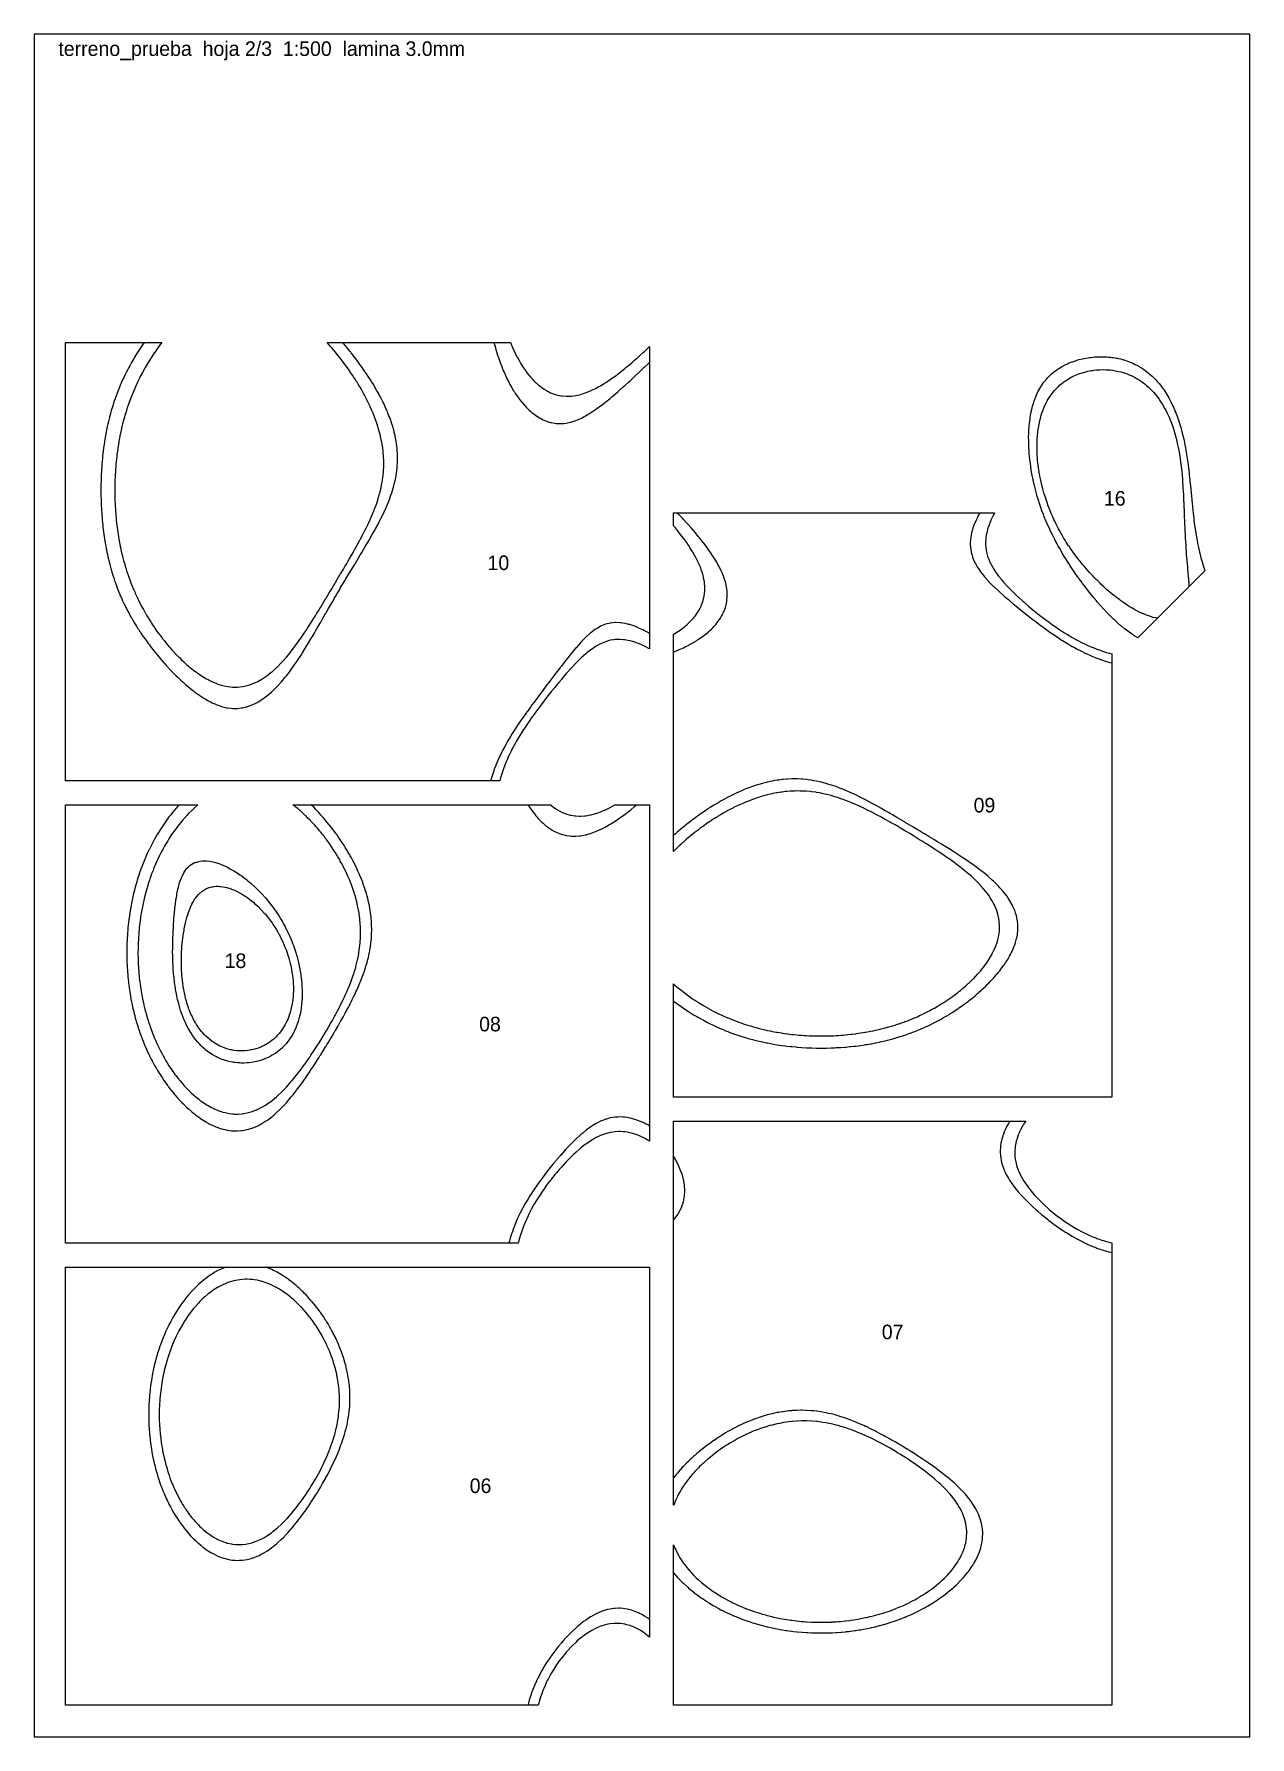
# Model space of a CAD drawing. Header units: millimetres. Extents: x 0 to 500, y 0 to 700.
import ezdxf
from ezdxf.enums import TextEntityAlignment as Align

# ---------------------------------------------------------------- set-up
doc = ezdxf.new("R2010")
doc.units = ezdxf.units.MM
for name, color, linetype in [('CORTE', 1, 'Continuous'), ('GRABADO', 5, 'Continuous'), ('HOJA', 8, 'Continuous')]:
    doc.layers.add(name, color=color, linetype=linetype)

msp = doc.modelspace()

# ---------------------------------------------------------------- texts
at = {"layer": 'GRABADO'}
for s, p in [('16', (444.41, 509.14)), ('10', (190.94, 482.65)), ('09', (390.82, 383.02)), ('18', (82.83, 319.08)), ('08', (187.49, 293.04)), ('07', (353.07, 166.48)), ('06', (183.61, 103.26))]:
    msp.add_text(s, height=6, dxfattribs=at).set_placement(p, align=Align.MIDDLE_CENTER)
at = {"layer": 'HOJA'}
msp.add_text('terreno_prueba  hoja 2/3  1:500  lamina 3.0mm', height=6, dxfattribs=at).set_placement((10, 691))

# ---------------------------------------------------------------- linework, layer by layer
at = {"layer": 'CORTE'}
for points in [[(13, 393), (13, 573.15), (52.48, 573.15), (51.45, 571.78), (50.9, 571.01), (49.61, 569.15), (49.49, 568.99), (49.44, 568.92), (48.15, 566.97), (47.42, 565.8), (46.89, 564.95), (46.15, 563.67), (45.71, 562.93), (45.41, 562.39), (44.58, 560.9), (43.69, 559.18), (43.53, 558.88), (43.39, 558.6), (42.54, 556.86), (41.82, 555.28), (41.61, 554.84), (41.38, 554.3), (40.74, 552.82), (40.32, 551.76), (39.93, 550.8), (39.36, 549.28), (39.17, 548.78), (39.08, 548.49), (38.46, 546.76), (38.05, 545.44), (37.82, 544.74), (37.35, 543.15), (37.22, 542.72), (37.17, 542.54), (36.66, 540.7), (36.44, 539.78), (36.15, 538.68), (35.81, 537.13), (35.69, 536.65), (35.33, 534.89), (35.28, 534.63), (35.27, 534.57), (34.9, 532.61), (34.81, 532.09), (34.56, 530.59), (34.43, 529.68), (34.26, 528.57), (34.1, 527.34), (34, 526.55), (33.84, 525.05), (33.78, 524.53), (33.62, 522.81), (33.59, 522.51), (33.46, 520.62), (33.45, 520.49), (33.33, 518.48), (33.33, 518.46), (33.32, 518.15), (33.25, 516.44), (33.24, 516.37), (33.2, 514.42), (33.2, 514.3), (33.18, 512.4), (33.18, 512.26), (33.2, 510.38), (33.2, 510.26), (33.25, 508.36), (33.25, 508.29), (33.32, 506.81), (33.34, 506.36), (33.34, 506.34), (33.45, 504.44), (33.45, 504.32), (33.58, 502.56), (33.61, 502.29), (33.75, 500.71), (33.79, 500.27), (33.94, 498.88), (34.02, 498.25), (34.16, 497.08), (34.28, 496.23), (34.41, 495.3), (34.58, 494.21), (34.68, 493.56), (34.92, 492.19), (34.98, 491.84), (35.31, 490.17), (35.31, 490.15), (35.33, 490.06), (35.65, 488.47), (35.73, 488.15), (36.02, 486.81), (36.19, 486.13), (36.41, 485.19), (36.7, 484.11), (36.83, 483.59), (37.27, 482.08), (37.28, 482.02), (37.35, 481.81), (37.74, 480.46), (37.87, 480.06), (38.22, 478.92), (38.52, 478.04), (38.73, 477.41), (39.24, 476.02), (39.27, 475.93), (39.36, 475.69), (39.81, 474.45), (40, 474), (40.38, 473), (40.82, 471.98), (40.98, 471.58), (41.38, 470.69), (41.6, 470.18), (41.7, 469.96), (42.22, 468.78), (42.63, 467.94), (42.88, 467.42), (43.39, 466.41), (43.55, 466.08), (43.64, 465.92), (44.23, 464.74), (44.7, 463.9), (44.95, 463.43), (45.41, 462.63), (45.68, 462.14), (45.84, 461.88), (46.41, 460.86), (47.04, 459.86), (47.18, 459.61), (47.42, 459.24), (47.96, 458.37), (48.31, 457.84), (48.75, 457.15), (49.44, 456.15), (49.57, 455.95), (49.67, 455.81), (50.4, 454.75), (51.1, 453.79), (51.25, 453.59), (51.45, 453.32), (52.11, 452.43), (52.62, 451.77), (52.99, 451.29), (53.47, 450.7), (53.89, 450.17), (54.24, 449.75), (54.8, 449.06), (55.48, 448.27), (55.73, 447.98), (55.96, 447.73), (56.67, 446.9), (57.5, 446.02), (57.64, 445.86), (57.79, 445.71), (58.62, 444.82), (59.51, 443.92), (59.63, 443.81), (59.75, 443.69), (60.65, 442.81), (61.53, 441.99), (61.69, 441.84), (61.88, 441.67), (62.75, 440.88), (63.54, 440.2), (63.84, 439.95), (64.22, 439.65), (64.95, 439.04), (65.56, 438.57), (66.09, 438.17), (66.84, 437.63), (67.26, 437.32), (67.57, 437.09), (68.46, 436.5), (69.58, 435.78), (69.69, 435.72), (69.88, 435.61), (70.96, 434.97), (71.6, 434.62), (72.28, 434.28), (73.61, 433.64), (73.64, 433.63), (73.74, 433.59), (75.08, 433.05), (75.62, 432.83), (76.58, 432.54), (77.63, 432.22), (78.16, 432.11), (79.64, 431.8), (79.84, 431.78), (81.65, 431.59), (81.66, 431.59), (83.51, 431.58), (83.66, 431.58), (83.66, 431.58), (85.67, 431.78), (85.92, 431.83), (87.68, 432.2), (88.6, 432.5), (89.69, 432.85), (91.36, 433.59), (91.7, 433.74), (92.02, 433.92), (93.71, 434.84), (94.85, 435.61), (95.72, 436.19), (97.56, 437.63), (97.73, 437.76), (99.04, 438.94), (99.75, 439.57), (99.82, 439.64), (101.76, 441.61), (101.81, 441.66), (102.25, 442.16), (103.62, 443.69), (103.77, 443.86), (105.28, 445.71), (105.79, 446.33), (106.84, 447.73), (107.8, 449), (108.33, 449.75), (109.61, 451.56), (109.76, 451.77), (109.82, 451.85), (111.12, 453.79), (111.84, 454.85), (112.45, 455.81), (113.58, 457.56), (113.76, 457.84), (113.85, 457.98), (115.02, 459.86), (115.87, 461.19), (116.28, 461.88), (116.95, 462.96), (117.53, 463.9), (117.88, 464.48), (118.76, 465.92), (119.9, 467.8), (119.99, 467.94), (120.11, 468.16), (121.2, 469.97), (121.92, 471.16), (122.41, 471.99), (123.16, 473.24), (123.63, 474.01), (123.93, 474.53), (124.83, 476.03), (125.95, 477.92), (126.04, 478.06), (126.16, 478.26), (127.23, 480.08), (127.97, 481.34), (128.42, 482.1), (129.06, 483.19), (129.6, 484.12), (129.98, 484.8), (130.76, 486.15), (131.79, 487.95), (131.91, 488.17), (132, 488.34), (133.03, 490.19), (134.02, 492), (134.13, 492.21), (134.27, 492.46), (135.2, 494.23), (136.03, 495.87), (136.23, 496.26), (136.43, 496.65), (137.22, 498.28), (138.05, 500.07), (138.16, 500.3), (138.25, 500.5), (139.05, 502.32), (139.74, 504.01), (139.87, 504.34), (140.06, 504.88), (140.63, 506.36), (140.93, 507.22), (141.31, 508.38), (141.85, 510.17), (141.92, 510.4), (142.08, 511.03), (142.45, 512.42), (142.56, 512.9), (142.9, 514.44), (143.08, 515.44), (143.25, 516.46), (143.44, 517.82), (143.52, 518.48), (143.66, 520.07), (143.7, 520.5), (143.78, 522.2), (143.79, 522.51), (143.79, 524.23), (143.79, 524.53), (143.72, 526.18), (143.7, 526.55), (143.57, 528.05), (143.52, 528.57), (143.36, 529.86), (143.26, 530.59), (143.1, 531.61), (142.91, 532.61), (142.77, 533.31), (142.48, 534.63), (142.4, 534.96), (142.08, 536.19), (141.99, 536.56), (141.96, 536.65), (141.55, 538.14), (141.38, 538.67), (141.07, 539.68), (140.72, 540.69), (140.55, 541.18), (140.06, 542.45), (139.99, 542.64), (139.97, 542.71), (139.43, 544.1), (139.16, 544.73), (138.83, 545.52), (138.27, 546.75), (138.2, 546.91), (138.05, 547.22), (137.56, 548.29), (137.32, 548.77), (136.9, 549.64), (136.3, 550.79), (136.21, 550.97), (136.03, 551.28), (135.51, 552.29), (135.21, 552.81), (134.79, 553.58), (134.05, 554.83), (134.04, 554.85), (134.02, 554.88), (133.29, 556.12), (132.83, 556.86), (132.52, 557.37), (132, 558.16), (131.73, 558.6), (131.54, 558.88), (130.93, 559.82), (130.19, 560.9), (130.11, 561.02), (129.99, 561.19), (129.29, 562.22), (128.78, 562.92), (128.44, 563.39), (127.97, 564.02), (127.59, 564.56), (127.3, 564.94), (126.73, 565.71), (125.96, 566.7), (125.84, 566.85), (125.75, 566.96), (124.96, 567.98), (124.14, 568.98), (124.05, 569.09), (123.94, 569.23), (123.14, 570.2), (122.46, 571), (122.22, 571.3), (121.93, 571.63), (121.28, 572.38), (120.59, 573.15), (195.95, 573.15), (196.16, 572.59), (196.67, 571.39), (196.76, 571.17), (196.81, 571.08), (197.38, 569.77), (197.74, 569.06), (198.04, 568.41), (198.69, 567.16), (198.73, 567.08), (198.75, 567.04), (199.43, 565.77), (199.89, 565.02), (200.18, 564.5), (200.7, 563.67), (200.96, 563.26), (201.14, 563), (201.77, 562.05), (202.56, 560.98), (202.62, 560.89), (202.71, 560.77), (203.5, 559.76), (204.19, 558.97), (204.43, 558.67), (204.73, 558.35), (205.4, 557.63), (206.11, 556.95), (206.42, 556.63), (206.74, 556.34), (207.49, 555.69), (208.47, 554.93), (208.62, 554.8), (208.75, 554.71), (209.81, 553.98), (210.76, 553.41), (211.08, 553.24), (211.75, 552.92), (212.42, 552.57), (212.77, 552.42), (213.87, 552), (214.78, 551.71), (215.42, 551.55), (216.78, 551.28), (217.11, 551.24), (218.79, 551.09), (218.98, 551.09), (220.8, 551.14), (221.06, 551.17), (222.81, 551.4), (223.44, 551.54), (224.82, 551.87), (226.23, 552.32), (226.83, 552.52), (227.78, 552.92), (228.84, 553.34), (229.64, 553.72), (230.86, 554.31), (231.98, 554.94), (232.87, 555.42), (234.08, 556.15), (234.88, 556.65), (235.34, 556.96), (236.9, 557.98), (238.28, 558.98), (238.91, 559.42), (240.69, 560.76), (240.93, 560.94), (241, 561), (242.94, 562.54), (243.52, 563.02), (244.96, 564.2), (245.93, 565.04), (246.98, 565.93), (248.24, 567.06), (248.99, 567.72), (250.49, 569.09), (251.01, 569.56), (252.66, 571.11), (253.15, 571.56), (253.15, 447.28), (252.86, 447.43), (252.5, 447.62), (251.53, 448.12), (251.03, 448.39), (250.17, 448.77), (249.01, 449.29), (248.77, 449.38), (248.09, 449.63), (247.29, 449.93), (247, 450.04), (245.75, 450.39), (244.99, 450.61), (244.12, 450.77), (242.98, 450.99), (242.37, 451.04), (240.97, 451.16), (240.46, 451.14), (238.96, 451.09), (238.3, 450.99), (236.96, 450.78), (235.74, 450.43), (234.95, 450.21), (233.58, 449.64), (232.94, 449.37), (232.35, 449.04), (230.93, 448.27), (229.99, 447.62), (228.92, 446.9), (227.3, 445.6), (226.9, 445.29), (225.02, 443.58), (224.89, 443.47), (222.97, 441.56), (222.88, 441.47), (221.06, 439.54), (220.86, 439.33), (219.25, 437.52), (218.85, 437.08), (217.5, 435.5), (216.83, 434.73), (215.8, 433.48), (214.81, 432.31), (214.13, 431.45), (212.8, 429.82), (212.5, 429.43), (211.31, 427.94), (210.89, 427.41), (210.78, 427.27), (209.33, 425.39), (208.76, 424.66), (207.79, 423.37), (206.75, 421.98), (206.29, 421.35), (205.05, 419.64), (204.82, 419.32), (204.73, 419.2), (203.41, 417.3), (202.72, 416.29), (202.04, 415.28), (200.77, 413.33), (200.73, 413.26), (200.7, 413.22), (199.48, 411.24), (198.69, 409.89), (198.29, 409.22), (197.8, 408.33), (197.18, 407.2), (196.67, 406.21), (196.14, 405.18), (195.64, 404.15), (195.17, 403.16), (194.66, 401.98), (194.28, 401.14), (194.03, 400.51), (193.47, 399.12), (192.79, 397.25), (192.74, 397.1), (192.64, 396.79), (192.08, 395.08), (191.85, 394.28), (191.48, 393), (13, 393)], [(453.86, 451.79), (452.66, 452.53), (452.05, 452.92), (451.23, 453.46), (450.35, 454.09), (449.8, 454.48), (448.71, 455.31), (448.37, 455.57), (447.12, 456.59), (446.94, 456.74), (445.59, 457.91), (445.5, 457.98), (444.1, 459.29), (444.07, 459.31), (442.65, 460.7), (442.64, 460.71), (441.23, 462.15), (441.21, 462.17), (439.85, 463.63), (439.78, 463.71), (438.5, 465.14), (438.35, 465.3), (437.17, 466.67), (436.92, 466.96), (435.86, 468.23), (435.48, 468.67), (434.58, 469.81), (434.05, 470.44), (433.31, 471.4), (432.62, 472.27), (432.07, 473.02), (431.19, 474.16), (430.84, 474.65), (429.76, 476.12), (429.63, 476.31), (429.01, 477.18), (428.44, 477.98), (428.33, 478.13), (427.27, 479.67), (426.9, 480.21), (426.12, 481.38), (425.46, 482.38), (425, 483.12), (424.03, 484.65), (423.89, 484.88), (423.49, 485.56), (422.82, 486.66), (422.6, 487.03), (421.77, 488.47), (421.17, 489.53), (420.74, 490.31), (419.78, 492.12), (419.75, 492.18), (419.73, 492.2), (418.78, 494.08), (418.3, 495.06), (417.85, 496.01), (417.1, 497.66), (416.95, 497.97), (416.87, 498.16), (416.09, 499.97), (415.43, 501.58), (415.26, 502.01), (415.06, 502.55), (414.48, 504.08), (414, 505.43), (413.73, 506.2), (413.47, 507), (413.03, 508.36), (412.56, 509.9), (412.37, 510.56), (412.21, 511.1), (411.76, 512.81), (411.23, 514.94), (411.19, 515.11), (411.13, 515.4), (410.68, 517.46), (410.46, 518.56), (410.23, 519.87), (409.88, 522), (409.83, 522.34), (409.69, 523.48), (409.51, 524.87), (409.46, 525.28), (409.26, 527.49), (409.18, 528.41), (409.09, 530.18), (409.03, 531.42), (409.01, 532.97), (409, 534.3), (409.06, 535.88), (409.09, 537.07), (409.24, 538.92), (409.3, 539.72), (409.61, 542.16), (409.62, 542.25), (409.66, 542.48), (410.05, 544.68), (410.3, 545.72), (410.59, 546.99), (411.08, 548.59), (411.26, 549.18), (411.49, 549.78), (412.04, 551.26), (412.51, 552.26), (412.95, 553.21), (413.94, 554.94), (413.99, 555.03), (414.22, 555.37), (415.14, 556.74), (415.37, 557.03), (416.42, 558.32), (416.8, 558.72), (417.83, 559.78), (418.23, 560.13), (419.36, 561.1), (419.66, 561.33), (421.02, 562.31), (421.09, 562.35), (421.37, 562.52), (422.52, 563.23), (422.79, 563.39), (423.95, 564), (424.69, 564.36), (425.38, 564.67), (426.71, 565.2), (426.81, 565.24), (427.02, 565.3), (428.24, 565.74), (428.85, 565.92), (429.67, 566.16), (431.08, 566.49), (431.1, 566.5), (431.12, 566.5), (432.54, 566.81), (433.52, 566.96), (433.97, 567.03), (434.54, 567.09), (435.4, 567.2), (436.09, 567.25), (436.83, 567.32), (437.65, 567.33), (438.26, 567.37), (438.84, 567.36), (439.69, 567.37), (440.51, 567.32), (441.12, 567.3), (441.82, 567.23), (442.55, 567.18), (443.15, 567.1), (443.98, 567), (445.14, 566.78), (445.42, 566.73), (445.61, 566.69), (446.85, 566.43), (447.91, 566.12), (448.28, 566.02), (449, 565.77), (449.71, 565.55), (450.06, 565.41), (451.15, 565), (452.09, 564.57), (452.58, 564.34), (453.98, 563.6), (454.01, 563.58), (454.12, 563.51), (455.44, 562.73), (455.77, 562.51), (456.88, 561.76), (457.45, 561.33), (458.31, 560.65), (459.03, 560.04), (459.74, 559.39), (460.51, 558.65), (461.18, 557.97), (461.9, 557.17), (462.61, 556.35), (463.2, 555.61), (464.04, 554.5), (464.43, 553.97), (465.48, 552.39), (465.57, 552.24), (465.82, 551.81), (466.64, 550.45), (466.91, 549.94), (467.63, 548.58), (468.35, 547.08), (468.55, 546.64), (468.86, 545.92), (469.41, 544.63), (469.78, 543.66), (470.2, 542.55), (470.62, 541.3), (470.92, 540.42), (471.22, 539.45), (471.59, 538.22), (471.86, 537.21), (472.19, 535.96), (472.65, 534.03), (472.75, 533.65), (472.79, 533.42), (473.24, 531.28), (473.51, 529.85), (473.69, 528.86), (474.09, 526.41), (474.09, 526.41), (474.09, 526.39), (474.45, 523.9), (474.56, 523.09), (474.77, 521.37), (474.96, 519.84), (475.07, 518.8), (475.3, 516.64), (475.34, 516.21), (475.54, 514.23), (475.6, 513.61), (475.62, 513.48), (475.84, 510.99), (475.92, 510.32), (476.09, 508.38), (476.22, 507.17), (476.34, 505.77), (476.54, 503.99), (476.62, 503.19), (476.9, 500.78), (476.92, 500.63), (476.99, 500.09), (477.24, 498.09), (477.34, 497.5), (477.6, 495.59), (477.86, 494.12), (478.01, 493.14), (478.43, 490.95), (478.47, 490.75), (478.49, 490.64), (478.95, 488.37), (479.31, 486.97), (479.51, 486.07), (479.86, 484.73), (480.11, 483.81), (480.32, 483.11), (480.74, 481.59), (481.3, 479.86), (481.45, 479.38), (453.86, 451.79)], [(443.15, 263), (263, 263), (263, 309.56), (263.57, 309.08), (265.15, 307.72), (265.41, 307.5), (267.17, 306.11), (267.99, 305.49), (269.19, 304.61), (270.8, 303.47), (271.21, 303.2), (271.99, 302.69), (273.23, 301.88), (273.91, 301.46), (275.25, 300.64), (277.16, 299.55), (277.27, 299.49), (277.35, 299.44), (279.29, 298.4), (281.23, 297.43), (281.31, 297.39), (281.38, 297.35), (283.33, 296.44), (285.1, 295.67), (285.35, 295.55), (285.69, 295.41), (287.37, 294.73), (288.47, 294.31), (289.39, 293.96), (291, 293.4), (291.41, 293.25), (291.63, 293.18), (293.43, 292.59), (294.58, 292.25), (295.46, 291.99), (297.4, 291.46), (297.48, 291.44), (297.68, 291.38), (299.5, 290.92), (300.09, 290.79), (301.52, 290.46), (302.67, 290.23), (303.54, 290.05), (305.17, 289.75), (305.56, 289.68), (307.49, 289.37), (307.58, 289.35), (307.6, 289.35), (309.6, 289.06), (309.95, 289.02), (311.62, 288.81), (312.24, 288.75), (313.64, 288.6), (314.48, 288.54), (315.66, 288.44), (316.66, 288.37), (317.69, 288.31), (318.8, 288.26), (319.71, 288.21), (320.9, 288.18), (321.73, 288.16), (322.95, 288.15), (323.75, 288.14), (324.97, 288.15), (325.77, 288.16), (326.95, 288.19), (327.79, 288.22), (328.89, 288.27), (329.81, 288.31), (330.81, 288.38), (331.83, 288.45), (332.69, 288.52), (333.85, 288.62), (334.54, 288.69), (335.88, 288.83), (336.36, 288.89), (337.9, 289.08), (338.15, 289.12), (339.84, 289.37), (339.91, 289.38), (339.92, 289.38), (341.65, 289.66), (341.94, 289.71), (343.36, 289.96), (343.96, 290.08), (345.05, 290.3), (345.98, 290.5), (346.71, 290.66), (348, 290.97), (348.34, 291.05), (349.63, 291.38), (349.94, 291.46), (350.02, 291.48), (351.53, 291.89), (352.04, 292.04), (353.1, 292.34), (354.06, 292.65), (354.64, 292.83), (356.08, 293.32), (356.14, 293.34), (356.31, 293.4), (357.64, 293.86), (358.11, 294.03), (359.12, 294.4), (360.13, 294.81), (360.56, 294.98), (361.59, 295.41), (361.99, 295.57), (362.15, 295.64), (363.4, 296.18), (364.17, 296.54), (364.78, 296.82), (366.03, 297.43), (366.14, 297.48), (366.19, 297.5), (367.49, 298.15), (368.21, 298.53), (368.81, 298.84), (369.89, 299.44), (370.11, 299.56), (370.23, 299.63), (371.4, 300.29), (372.25, 300.81), (372.66, 301.05), (373.3, 301.46), (373.9, 301.83), (374.27, 302.07), (375.13, 302.62), (376.29, 303.42), (376.33, 303.44), (376.37, 303.47), (377.52, 304.27), (378.31, 304.86), (378.68, 305.12), (379.15, 305.49), (379.82, 305.99), (380.33, 306.41), (380.95, 306.89), (381.68, 307.5), (382.05, 307.8), (382.35, 308.07), (383.13, 308.74), (383.99, 309.52), (384.19, 309.7), (384.37, 309.87), (385.23, 310.67), (386.1, 311.53), (386.24, 311.68), (386.39, 311.83), (387.24, 312.7), (388.01, 313.55), (388.2, 313.76), (388.41, 314.01), (389.14, 314.83), (389.74, 315.56), (390.05, 315.94), (390.43, 316.45), (390.93, 317.08), (391.29, 317.57), (391.77, 318.25), (392.45, 319.28), (392.58, 319.46), (392.66, 319.59), (393.34, 320.71), (393.85, 321.6), (394.06, 322), (394.47, 322.83), (394.73, 323.35), (394.86, 323.61), (395.34, 324.75), (395.69, 325.62), (395.88, 326.22), (396.32, 327.63), (396.35, 327.76), (396.48, 328.39), (396.71, 329.42), (396.76, 329.64), (396.95, 331.19), (397, 331.65), (397.03, 333.12), (397.04, 333.66), (396.9, 335.26), (396.87, 335.67), (396.48, 337.64), (396.48, 337.68), (396.47, 337.69), (395.88, 339.69), (395.46, 340.71), (395.06, 341.7), (394.47, 342.82), (394.01, 343.71), (393.22, 344.95), (392.74, 345.72), (392.45, 346.1), (391.25, 347.73), (390.43, 348.68), (389.53, 349.75), (388.41, 350.9), (387.59, 351.76), (386.39, 352.87), (385.44, 353.78), (384.37, 354.68), (383.08, 355.79), (382.35, 356.36), (380.54, 357.81), (380.33, 357.95), (379.75, 358.39), (378.31, 359.46), (377.83, 359.82), (376.29, 360.9), (374.97, 361.84), (374.27, 362.3), (372.82, 363.28), (372.25, 363.67), (371.98, 363.85), (370.23, 364.99), (368.89, 365.87), (368.2, 366.3), (367.01, 367.06), (366.18, 367.58), (365.71, 367.89), (364.16, 368.84), (362.45, 369.9), (362.14, 370.09), (361.65, 370.39), (360.11, 371.32), (359.12, 371.92), (358.09, 372.53), (356.58, 373.42), (356.07, 373.73), (355.71, 373.93), (354.05, 374.9), (352.22, 375.95), (352.03, 376.06), (351.78, 376.2), (350, 377.19), (348.59, 377.97), (347.98, 378.3), (347.26, 378.69), (345.96, 379.38), (344.78, 379.98), (343.94, 380.42), (343.06, 380.86), (341.92, 381.42), (340.7, 382), (339.9, 382.39), (339.18, 382.71), (337.88, 383.3), (336.18, 384.01), (335.86, 384.16), (335.62, 384.25), (333.83, 384.96), (332.34, 385.5), (331.81, 385.69), (330.77, 386.03), (329.79, 386.36), (329.32, 386.5), (327.77, 386.95), (326.52, 387.28), (325.75, 387.47), (323.91, 387.87), (323.74, 387.9), (322.93, 388.04), (321.71, 388.26), (321.46, 388.3), (319.7, 388.54), (319.14, 388.59), (317.68, 388.73), (316.95, 388.77), (315.66, 388.83), (314.85, 388.84), (313.64, 388.85), (312.85, 388.83), (311.62, 388.78), (310.92, 388.74), (309.6, 388.63), (309.06, 388.58), (307.58, 388.4), (307.27, 388.35), (305.56, 388.08), (305.53, 388.08), (305.37, 388.04), (303.83, 387.75), (303.54, 387.69), (302.18, 387.39), (301.52, 387.23), (300.57, 386.98), (299.5, 386.68), (299, 386.53), (297.48, 386.05), (297.47, 386.04), (297.42, 386.03), (295.95, 385.54), (295.46, 385.36), (294.48, 385), (293.44, 384.59), (293.03, 384.42), (292.07, 384.01), (291.61, 383.83), (291.42, 383.75), (290.2, 383.21), (289.4, 382.84), (288.83, 382.57), (287.69, 382), (287.48, 381.9), (287.38, 381.85), (286.14, 381.22), (285.36, 380.8), (284.83, 380.51), (283.9, 379.98), (283.54, 379.79), (283.34, 379.67), (282.26, 379.05), (281.32, 378.48), (281, 378.28), (280.51, 377.97), (279.76, 377.51), (279.3, 377.21), (278.53, 376.72), (277.41, 375.95), (277.33, 375.9), (277.27, 375.87), (276.13, 375.08), (275.25, 374.45), (274.96, 374.24), (274.55, 373.94), (273.79, 373.38), (273.23, 372.95), (272.64, 372.51), (271.9, 371.92), (271.51, 371.62), (271.21, 371.38), (270.39, 370.72), (269.42, 369.91), (269.29, 369.81), (269.19, 369.72), (268.2, 368.88), (267.17, 367.96), (267.13, 367.93), (267.09, 367.89), (266.07, 366.97), (265.15, 366.11), (265.03, 366), (264.9, 365.88), (264, 365.01), (263, 364.01), (263, 453.21), (263.97, 453.8), (265.06, 454.54), (265.17, 454.62), (265.34, 454.73), (266.34, 455.46), (267.07, 456.05), (267.47, 456.35), (267.94, 456.75), (268.55, 457.28), (269.09, 457.8), (269.59, 458.26), (270.08, 458.76), (270.58, 459.29), (271.11, 459.92), (271.51, 460.37), (271.82, 460.77), (272.37, 461.52), (273.13, 462.66), (273.17, 462.73), (273.2, 462.78), (273.89, 464.02), (274.27, 464.79), (274.53, 465.39), (275.04, 466.8), (275.06, 466.86), (275.14, 467.16), (275.48, 468.46), (275.55, 468.8), (275.75, 470.2), (275.81, 470.81), (275.85, 472.11), (275.85, 472.82), (275.73, 474.24), (275.67, 474.83), (275.33, 476.65), (275.29, 476.84), (275.14, 477.38), (274.74, 478.85), (274.52, 479.46), (274.02, 480.86), (273.16, 482.84), (273.14, 482.87), (273.12, 482.91), (272.13, 484.89), (271.1, 486.7), (270.99, 486.9), (270.81, 487.19), (269.73, 488.92), (269.08, 489.87), (268.37, 490.93), (267.06, 492.73), (266.9, 492.95), (266.39, 493.62), (265.35, 494.96), (265.04, 495.34), (263.71, 496.98), (263, 497.8), (263, 503.15), (395.02, 503.15), (394.83, 502.81), (394.6, 502.37), (394.14, 501.49), (393.9, 501.03), (393.49, 500.12), (393, 499.01), (392.89, 498.71), (392.58, 497.84), (392.36, 497.22), (392.28, 497), (391.92, 495.65), (391.75, 494.99), (391.58, 493.99), (391.41, 492.98), (391.36, 492.2), (391.28, 490.97), (391.32, 490.23), (391.38, 488.97), (391.53, 488.01), (391.7, 486.96), (392.14, 485.38), (392.27, 484.95), (392.58, 484.16), (393.07, 482.94), (393.58, 481.94), (394.1, 480.93), (394.6, 480.15), (395.37, 478.92), (396.62, 477.22), (396.84, 476.9), (397.91, 475.62), (398.51, 474.89), (398.64, 474.75), (400.34, 472.87), (400.66, 472.56), (402.32, 470.86), (402.68, 470.53), (404.43, 468.84), (404.7, 468.61), (406.66, 466.83), (406.72, 466.78), (407.11, 466.44), (408.74, 465.03), (408.99, 464.81), (410.76, 463.35), (411.42, 462.8), (412.78, 461.72), (413.97, 460.78), (414.81, 460.14), (416.62, 458.77), (416.83, 458.61), (417.38, 458.21), (418.85, 457.16), (419.43, 456.75), (420.87, 455.76), (422.42, 454.73), (422.89, 454.43), (423.72, 453.9), (424.91, 453.16), (425.66, 452.72), (426.93, 451.97), (428.62, 451.04), (428.95, 450.85), (429.24, 450.7), (430.97, 449.82), (432.68, 449), (432.99, 448.86), (433.37, 448.69), (435.01, 447.98), (436.2, 447.51), (437.03, 447.18), (438.45, 446.68), (439.05, 446.46), (439.37, 446.36), (441.07, 445.82), (442.27, 445.49), (443.15, 445.24), (443.15, 263)], [(13, 203), (13, 383.15), (67.42, 383.15), (65.56, 381.51), (65.03, 381), (63.55, 379.54), (63.02, 378.98), (61.53, 377.35), (61.2, 376.96), (59.61, 375.02), (59.53, 374.94), (59.52, 374.92), (58.01, 372.92), (57.51, 372.22), (56.59, 370.9), (55.49, 369.22), (55.27, 368.88), (54.95, 368.33), (54.05, 366.86), (53.48, 365.85), (52.92, 364.84), (52.31, 363.67), (51.86, 362.82), (51.46, 362.01), (50.88, 360.8), (50.41, 359.74), (49.97, 358.78), (49.45, 357.54), (49.12, 356.76), (48.92, 356.23), (48.34, 354.73), (47.73, 353.01), (47.62, 352.71), (47.43, 352.15), (46.95, 350.69), (46.75, 350.01), (46.34, 348.67), (45.93, 347.17), (45.79, 346.65), (45.42, 345.16), (45.28, 344.63), (45.25, 344.46), (44.83, 342.61), (44.68, 341.87), (44.42, 340.59), (44.21, 339.37), (44.06, 338.57), (43.81, 336.96), (43.74, 336.55), (43.49, 334.61), (43.48, 334.53), (43.4, 333.87), (43.25, 332.51), (43.23, 332.34), (43.06, 330.48), (43.04, 330.12), (42.92, 328.46), (42.89, 327.95), (42.82, 326.44), (42.8, 325.84), (42.76, 324.42), (42.75, 323.77), (42.74, 322.4), (42.74, 321.74), (42.76, 320.38), (42.78, 319.75), (42.82, 318.36), (42.85, 317.81), (42.93, 316.34), (42.96, 315.89), (43.08, 314.32), (43.1, 314.02), (43.27, 312.3), (43.28, 312.17), (43.4, 311.11), (43.49, 310.36), (43.5, 310.28), (43.72, 308.58), (43.77, 308.25), (43.99, 306.82), (44.09, 306.23), (44.29, 305.1), (44.45, 304.21), (44.61, 303.41), (44.87, 302.19), (44.97, 301.74), (45.33, 300.17), (45.35, 300.1), (45.42, 299.83), (45.75, 298.49), (45.84, 298.15), (46.18, 296.9), (46.4, 296.13), (46.64, 295.33), (47.02, 294.11), (47.12, 293.8), (47.43, 292.87), (47.63, 292.28), (47.69, 292.09), (48.15, 290.79), (48.43, 290.07), (48.71, 289.32), (49.22, 288.05), (49.28, 287.89), (49.45, 287.51), (49.88, 286.46), (50.08, 286.03), (50.5, 285.07), (51.01, 284.01), (51.15, 283.69), (51.46, 283.07), (51.82, 282.34), (52.01, 281.99), (52.51, 281.01), (53.08, 279.96), (53.22, 279.71), (53.48, 279.27), (53.95, 278.42), (54.24, 277.95), (54.71, 277.16), (55.49, 275.93), (55.49, 275.93), (55.49, 275.93), (56.29, 274.71), (56.85, 273.9), (57.12, 273.51), (57.51, 272.97), (57.96, 272.34), (58.31, 271.88), (58.83, 271.19), (59.52, 270.33), (59.73, 270.07), (59.9, 269.86), (60.64, 268.97), (61.53, 267.96), (61.59, 267.9), (61.64, 267.85), (62.56, 266.85), (63.55, 265.84), (63.55, 265.83), (63.56, 265.83), (64.58, 264.84), (65.56, 263.94), (65.63, 263.88), (65.72, 263.81), (66.72, 262.95), (67.58, 262.26), (67.84, 262.05), (68.21, 261.79), (69, 261.19), (69.59, 260.78), (70.2, 260.38), (71.17, 259.77), (71.43, 259.6), (71.6, 259.5), (72.73, 258.88), (73.61, 258.42), (74.07, 258.21), (75.13, 257.75), (75.48, 257.6), (75.62, 257.54), (76.96, 257.07), (77.63, 256.85), (78.53, 256.63), (79.64, 256.37), (80.19, 256.29), (81.65, 256.09), (81.99, 256.07), (83.66, 256.02), (83.96, 256.03), (85.67, 256.15), (86.17, 256.23), (87.68, 256.5), (88.73, 256.79), (89.69, 257.06), (91.47, 257.75), (91.7, 257.84), (91.88, 257.93), (93.71, 258.84), (95.24, 259.77), (95.72, 260.06), (96.75, 260.8), (97.74, 261.5), (98.07, 261.78), (99.75, 263.16), (100.43, 263.8), (101.76, 265.03), (102.52, 265.82), (103.78, 267.12), (104.42, 267.84), (105.79, 269.39), (106.17, 269.86), (107.81, 271.86), (107.83, 271.88), (107.9, 271.98), (109.37, 273.91), (109.82, 274.49), (110.86, 275.93), (111.84, 277.28), (112.3, 277.95), (113.34, 279.45), (113.69, 279.97), (113.85, 280.2), (115.03, 281.99), (115.87, 283.26), (116.35, 284.01), (117.18, 285.33), (117.63, 286.04), (117.89, 286.44), (118.87, 288.06), (119.9, 289.75), (120.1, 290.08), (120.37, 290.55), (121.28, 292.1), (121.92, 293.21), (122.44, 294.12), (123.1, 295.31), (123.56, 296.14), (123.93, 296.83), (124.65, 298.17), (125.43, 299.67), (125.7, 300.19), (125.95, 300.69), (126.71, 302.21), (127.41, 303.67), (127.67, 304.23), (127.96, 304.88), (128.58, 306.25), (129.05, 307.34), (129.44, 308.27), (129.98, 309.63), (130.24, 310.29), (130.4, 310.71), (130.98, 312.31), (131.49, 313.83), (131.65, 314.33), (131.99, 315.49), (132.26, 316.35), (132.35, 316.71), (132.78, 318.37), (133.02, 319.4), (133.24, 320.39), (133.52, 321.92), (133.61, 322.41), (133.88, 324.31), (133.9, 324.43), (134.01, 325.49), (134.11, 326.45), (134.12, 326.56), (134.24, 328.47), (134.25, 328.71), (134.29, 330.49), (134.28, 330.77), (134.25, 332.51), (134.24, 332.74), (134.13, 334.53), (134.12, 334.64), (134.01, 335.78), (133.94, 336.48), (133.93, 336.55), (133.7, 338.26), (133.66, 338.57), (133.41, 339.99), (133.3, 340.59), (133.07, 341.67), (132.87, 342.61), (132.69, 343.31), (132.35, 344.63), (132.27, 344.91), (131.99, 345.85), (131.82, 346.47), (131.76, 346.65), (131.33, 348), (131.1, 348.67), (130.81, 349.5), (130.36, 350.69), (130.25, 350.96), (129.98, 351.64), (129.68, 352.4), (129.55, 352.71), (129.07, 353.82), (128.66, 354.73), (128.44, 355.21), (127.97, 356.19), (127.79, 356.57), (127.7, 356.75), (127.11, 357.91), (126.66, 358.77), (126.41, 359.23), (125.95, 360.06), (125.69, 360.53), (125.54, 360.79), (124.95, 361.81), (124.35, 362.81), (124.19, 363.07), (123.94, 363.47), (123.41, 364.31), (123.07, 364.83), (122.61, 365.53), (121.92, 366.54), (121.8, 366.73), (121.71, 366.85), (120.96, 367.91), (120.26, 368.87), (120.11, 369.08), (119.91, 369.34), (119.24, 370.22), (118.71, 370.89), (118.35, 371.35), (117.89, 371.91), (117.44, 372.46), (117.06, 372.91), (116.51, 373.56), (115.88, 374.29), (115.57, 374.63), (115.29, 374.93), (114.61, 375.69), (113.86, 376.48), (113.63, 376.72), (113.4, 376.95), (112.63, 377.74), (111.85, 378.51), (111.61, 378.74), (111.35, 378.98), (110.57, 379.71), (109.83, 380.38), (109.51, 380.67), (109.12, 381), (108.42, 381.6), (107.82, 382.11), (107.31, 382.51), (106.48, 383.15), (212.45, 383.15), (212.64, 382.98), (212.79, 382.86), (213.77, 382.1), (214.8, 381.4), (214.97, 381.29), (215.28, 381.12), (216.25, 380.56), (216.8, 380.27), (217.62, 379.92), (218.81, 379.45), (219.08, 379.37), (220.08, 379.1), (220.66, 378.94), (220.82, 378.9), (222.39, 378.66), (222.83, 378.61), (224.28, 378.55), (224.84, 378.54), (226.39, 378.65), (226.85, 378.69), (228.77, 379.01), (228.86, 379.03), (229.12, 379.1), (230.87, 379.56), (231.55, 379.78), (232.88, 380.25), (234.86, 381.09), (234.89, 381.1), (234.93, 381.12), (236.91, 382.1), (238.78, 383.15), (253.15, 383.15), (253.15, 244.9), (252.71, 245.15), (252.13, 245.48), (251.42, 245.88), (251.02, 246.1), (250.08, 246.55), (249.01, 247.05), (248.69, 247.17), (247.82, 247.5), (247.22, 247.72), (247, 247.8), (245.67, 248.18), (244.99, 248.36), (244.02, 248.54), (242.98, 248.71), (242.24, 248.77), (240.97, 248.86), (240.3, 248.83), (238.96, 248.78), (238.11, 248.65), (236.96, 248.48), (235.56, 248.12), (234.95, 247.95), (233.74, 247.5), (232.94, 247.2), (232.37, 246.93), (230.93, 246.23), (229.66, 245.48), (228.91, 245.05), (227.55, 244.11), (226.9, 243.67), (226.64, 243.47), (224.89, 242.1), (224.14, 241.45), (222.87, 240.36), (221.89, 239.42), (220.86, 238.46), (219.82, 237.4), (218.84, 236.41), (217.9, 235.38), (216.83, 234.22), (216.08, 233.36), (214.81, 231.89), (214.36, 231.34), (212.8, 229.41), (212.73, 229.32), (212.49, 229.01), (211.19, 227.3), (210.78, 226.76), (209.73, 225.28), (208.77, 223.9), (208.34, 223.26), (207.54, 222.03), (207.03, 221.24), (206.75, 220.78), (205.82, 219.22), (204.74, 217.32), (204.67, 217.2), (204.6, 217.06), (203.62, 215.18), (202.72, 213.31), (202.65, 213.16), (202.6, 213.03), (201.78, 211.14), (201.15, 209.56), (200.98, 209.12), (200.71, 208.36), (200.27, 207.1), (200.06, 206.45), (199.64, 205.08), (199.23, 203.59), (199.07, 203), (13, 203)], [(61.83, 294.47), (61.47, 295.37), (61.01, 296.51), (60.67, 297.48), (60.27, 298.63), (59.92, 299.77), (59.61, 300.84), (59.23, 302.31), (59.03, 303.12), (58.91, 303.64), (58.53, 305.48), (58.22, 307.19), (58.1, 307.92), (57.79, 310.08), (57.74, 310.42), (57.73, 310.53), (57.47, 313.01), (57.4, 313.72), (57.26, 315.66), (57.18, 316.79), (57.11, 318.38), (57.05, 319.77), (57.03, 321.16), (57, 322.68), (57.01, 324.01), (57.01, 325.52), (57.05, 326.91), (57.07, 328.31), (57.15, 329.86), (57.18, 331.06), (57.3, 332.87), (57.33, 333.76), (57.5, 335.94), (57.52, 336.42), (57.75, 338.93), (57.76, 339.04), (57.76, 339.07), (58.03, 341.62), (58.15, 342.31), (58.37, 344.14), (58.65, 345.67), (58.77, 346.59), (59.16, 348.47), (59.27, 348.95), (59.36, 349.26), (59.87, 351.21), (60.59, 353.21), (60.63, 353.31), (60.72, 353.48), (61.56, 355.24), (62.02, 355.95), (62.74, 356.94), (63.46, 357.68), (64.2, 358.34), (64.9, 358.8), (66.03, 359.4), (66.34, 359.52), (66.91, 359.66), (67.77, 359.93), (68.28, 360.03), (69.21, 360.12), (70.23, 360.11), (70.65, 360.13), (71.07, 360.11), (72.09, 359.99), (72.83, 359.83), (73.52, 359.73), (74.58, 359.45), (74.96, 359.35), (75.15, 359.27), (76.39, 358.87), (77.24, 358.5), (77.82, 358.3), (79.24, 357.64), (79.25, 357.63), (79.28, 357.62), (80.68, 356.9), (81.11, 356.64), (82.12, 356.08), (82.9, 355.57), (83.55, 355.19), (84.63, 354.43), (84.98, 354.21), (86.3, 353.23), (86.41, 353.16), (87.3, 352.45), (87.84, 352.03), (87.9, 351.97), (89.27, 350.82), (89.45, 350.65), (90.71, 349.53), (90.95, 349.29), (92.14, 348.14), (92.4, 347.87), (93.57, 346.66), (93.8, 346.41), (95, 345.07), (95.15, 344.9), (96.43, 343.37), (96.46, 343.34), (96.61, 343.14), (97.71, 341.73), (97.87, 341.53), (98.92, 340.08), (99.3, 339.54), (100.08, 338.38), (100.73, 337.38), (101.2, 336.63), (102.16, 335), (102.26, 334.83), (102.5, 334.4), (103.27, 332.98), (103.6, 332.34), (104.23, 331.07), (105.03, 329.36), (105.14, 329.12), (105.3, 328.74), (105.98, 327.1), (106.47, 325.84), (106.77, 325.02), (107.1, 324.09), (107.5, 322.88), (107.9, 321.54), (108.16, 320.68), (108.34, 319.99), (108.74, 318.4), (109.21, 316.27), (109.25, 316.04), (109.34, 315.51), (109.66, 313.6), (109.77, 312.85), (109.98, 311.05), (110.11, 309.65), (110.18, 308.38), (110.25, 306.66), (110.25, 305.58), (110.21, 303.84), (110.13, 302.6), (110.02, 301.17), (109.78, 299.39), (109.68, 298.66), (109.37, 297.12), (109.2, 296.28), (109.06, 295.8), (108.58, 294.04), (107.94, 292.26), (107.83, 291.93), (107.64, 291.51), (106.95, 289.95), (106.51, 289.16), (105.93, 288.1), (105.09, 286.82), (104.79, 286.38), (103.66, 284.95), (103.52, 284.79), (102.23, 283.43), (102.13, 283.33), (100.79, 282.16), (100.6, 282), (99.36, 281.09), (98.93, 280.8), (97.93, 280.19), (97.13, 279.74), (96.5, 279.42), (95.18, 278.83), (95.06, 278.78), (94.81, 278.69), (93.63, 278.25), (93.07, 278.07), (92.2, 277.82), (90.8, 277.49), (90.77, 277.48), (90.73, 277.48), (89.34, 277.24), (88.31, 277.12), (87.91, 277.08), (87.44, 277.06), (86.47, 277), (85.56, 277), (85.04, 277), (84.55, 277.04), (83.61, 277.09), (82.47, 277.23), (82.18, 277.27), (81.96, 277.31), (80.74, 277.53), (79.59, 277.81), (79.31, 277.89), (78.79, 278.05), (77.88, 278.33), (77.42, 278.51), (76.44, 278.89), (75.41, 279.36), (75.01, 279.56), (73.72, 280.26), (73.58, 280.34), (73.53, 280.36), (72.14, 281.26), (71.8, 281.5), (70.71, 282.34), (70.2, 282.76), (69.27, 283.58), (68.7, 284.13), (67.84, 285.03), (67.31, 285.61), (66.41, 286.71), (66.03, 287.2), (64.97, 288.68), (64.84, 288.88), (64.42, 289.56), (63.75, 290.65), (63.54, 291.04), (62.75, 292.52), (62.1, 293.89), (61.83, 294.47)], [(443.15, 13), (263, 13), (263, 79.01), (263.02, 79.01), (263.53, 77.64), (263.87, 76.92), (264.47, 75.63), (265.16, 74.38), (265.6, 73.62), (266.44, 72.35), (266.92, 71.61), (267.18, 71.26), (268.46, 69.59), (269.2, 68.72), (270.21, 67.58), (271.22, 66.53), (272.19, 65.57), (273.24, 64.6), (274.42, 63.55), (275.26, 62.86), (276.93, 61.54), (277.28, 61.28), (278.17, 60.65), (279.3, 59.84), (279.77, 59.52), (281.32, 58.53), (282.99, 57.51), (283.34, 57.31), (283.78, 57.07), (285.36, 56.19), (286.71, 55.49), (287.38, 55.16), (288, 54.87), (289.4, 54.21), (291.07, 53.48), (291.42, 53.33), (291.66, 53.24), (293.44, 52.53), (294.94, 51.98), (295.46, 51.79), (296.42, 51.47), (297.48, 51.11), (297.98, 50.97), (299.5, 50.5), (300.83, 50.14), (301.52, 49.94), (303.5, 49.45), (303.54, 49.44), (303.55, 49.44), (305.56, 48.99), (306.13, 48.88), (307.58, 48.59), (308.62, 48.42), (309.6, 48.25), (311.02, 48.04), (311.62, 47.95), (313.34, 47.74), (313.65, 47.7), (315.6, 47.5), (315.67, 47.5), (316.45, 47.44), (317.69, 47.34), (317.79, 47.33), (319.71, 47.23), (319.92, 47.22), (321.73, 47.16), (322, 47.16), (323.75, 47.14), (324.04, 47.15), (325.77, 47.17), (326.03, 47.18), (327.79, 47.24), (327.98, 47.25), (329.81, 47.35), (329.89, 47.36), (330.85, 47.44), (331.76, 47.51), (331.83, 47.51), (333.59, 47.69), (333.85, 47.72), (335.39, 47.91), (335.87, 47.98), (337.16, 48.17), (337.89, 48.28), (338.9, 48.45), (339.92, 48.63), (340.6, 48.76), (341.94, 49.04), (342.28, 49.11), (343.77, 49.45), (343.92, 49.48), (343.96, 49.49), (345.54, 49.89), (345.98, 50), (347.13, 50.32), (348, 50.57), (348.69, 50.78), (350.02, 51.2), (350.22, 51.26), (350.82, 51.47), (351.73, 51.77), (352.04, 51.88), (353.21, 52.31), (354.06, 52.64), (354.67, 52.87), (356.08, 53.46), (356.1, 53.46), (356.14, 53.48), (357.5, 54.08), (358.1, 54.35), (358.88, 54.71), (360.12, 55.32), (360.24, 55.38), (360.46, 55.49), (361.57, 56.07), (362.14, 56.38), (362.87, 56.78), (364.13, 57.51), (364.15, 57.52), (364.16, 57.53), (365.4, 58.28), (366.18, 58.79), (366.63, 59.07), (367.3, 59.52), (367.83, 59.89), (368.2, 60.15), (369.01, 60.73), (370.08, 61.54), (370.16, 61.6), (370.22, 61.65), (371.28, 62.5), (372.24, 63.31), (372.37, 63.42), (372.52, 63.55), (373.43, 64.38), (374.26, 65.17), (374.47, 65.36), (374.67, 65.56), (375.46, 66.38), (376.28, 67.27), (376.43, 67.43), (376.56, 67.58), (377.35, 68.52), (378.21, 69.59), (378.24, 69.64), (378.29, 69.71), (379.08, 70.82), (379.62, 71.6), (379.88, 72.03), (380.31, 72.76), (380.63, 73.3), (380.81, 73.61), (381.31, 74.63), (381.79, 75.63), (381.94, 76.01), (382.33, 77.06), (382.49, 77.48), (382.55, 77.64), (382.94, 79.04), (383.1, 79.65), (383.28, 80.71), (383.43, 81.65), (383.49, 82.51), (383.56, 83.66), (383.52, 84.48), (383.47, 85.67), (383.31, 86.7), (383.16, 87.68), (382.75, 89.28), (382.64, 89.69), (382.33, 90.52), (381.89, 91.7), (381.5, 92.53), (380.93, 93.71), (380.31, 94.76), (379.75, 95.72), (378.45, 97.58), (378.34, 97.74), (378.3, 97.79), (376.72, 99.75), (376.28, 100.24), (374.89, 101.76), (374.26, 102.38), (372.85, 103.78), (372.24, 104.32), (370.61, 105.79), (370.22, 106.11), (368.29, 107.71), (368.2, 107.79), (368.18, 107.81), (366.18, 109.35), (365.56, 109.82), (364.15, 110.84), (362.77, 111.84), (362.13, 112.28), (360.74, 113.23), (360.11, 113.65), (359.82, 113.85), (358.09, 114.97), (356.68, 115.87), (356.07, 116.25), (355.1, 116.84), (354.05, 117.47), (353.36, 117.88), (352.03, 118.65), (350.24, 119.67), (350, 119.8), (349.82, 119.9), (347.98, 120.88), (346, 121.92), (345.96, 121.94), (345.92, 121.95), (343.94, 122.92), (342.04, 123.82), (341.92, 123.87), (341.78, 123.93), (339.9, 124.75), (338.5, 125.33), (337.88, 125.58), (336.9, 125.95), (335.86, 126.34), (335.25, 126.55), (333.84, 127.03), (332.25, 127.53), (331.82, 127.66), (330.73, 127.96), (329.8, 128.22), (329.46, 128.3), (327.78, 128.7), (326.85, 128.89), (325.76, 129.1), (324.39, 129.32), (323.74, 129.42), (322.07, 129.63), (321.72, 129.66), (319.86, 129.82), (319.7, 129.83), (317.75, 129.91), (317.68, 129.91), (315.73, 129.91), (315.66, 129.91), (313.78, 129.83), (313.64, 129.82), (311.91, 129.69), (311.62, 129.66), (310.1, 129.48), (309.6, 129.42), (308.34, 129.22), (307.58, 129.09), (306.63, 128.91), (305.56, 128.69), (304.97, 128.55), (303.54, 128.21), (303.35, 128.16), (302.65, 127.96), (301.77, 127.72), (301.52, 127.65), (300.22, 127.24), (299.5, 127.01), (298.71, 126.74), (297.48, 126.29), (297.23, 126.2), (296.6, 125.95), (295.78, 125.63), (295.46, 125.5), (294.36, 125.03), (293.44, 124.62), (292.97, 124.4), (291.98, 123.93), (291.6, 123.75), (291.42, 123.66), (290.26, 123.07), (289.4, 122.62), (288.95, 122.37), (288.13, 121.92), (287.65, 121.65), (287.38, 121.49), (286.38, 120.9), (285.36, 120.28), (285.13, 120.13), (284.78, 119.9), (283.91, 119.34), (283.34, 118.96), (282.7, 118.53), (281.79, 117.89), (281.52, 117.69), (281.32, 117.55), (280.36, 116.83), (279.3, 116.02), (279.21, 115.96), (279.11, 115.87), (278.1, 115.06), (277.28, 114.37), (277, 114.14), (276.68, 113.86), (275.93, 113.19), (275.26, 112.58), (274.87, 112.23), (274.46, 111.84), (273.85, 111.24), (273.24, 110.63), (272.84, 110.23), (272.45, 109.83), (271.86, 109.19), (271.22, 108.49), (270.9, 108.13), (270.62, 107.82), (269.98, 107.04), (269.2, 106.09), (269.07, 105.93), (268.97, 105.8), (268.21, 104.78), (267.48, 103.79), (267.36, 103.61), (267.18, 103.33), (266.56, 102.39), (266.17, 101.78), (265.8, 101.14), (265.16, 100.02), (265.07, 99.86), (265.02, 99.76), (264.4, 98.51), (264.03, 97.75), (263.77, 97.13), (263.2, 95.74), (263.19, 95.7), (263.03, 95.21), (263, 95.21), (263, 253.15), (407.83, 253.15), (407.35, 252.42), (406.73, 251.47), (406.56, 251.19), (406.46, 251.02), (405.85, 249.89), (405.39, 249.01), (405.18, 248.55), (404.72, 247.45), (404.58, 247.13), (404.53, 247), (404.09, 245.62), (403.9, 244.99), (403.69, 244.01), (403.48, 242.98), (403.4, 242.28), (403.28, 240.97), (403.28, 240.39), (403.31, 238.96), (403.38, 238.28), (403.56, 236.95), (403.81, 235.85), (404.03, 234.94), (404.72, 232.94), (404.72, 232.93), (404.72, 232.93), (405.64, 230.92), (406.74, 228.95), (406.76, 228.91), (406.79, 228.86), (408.08, 226.9), (408.75, 226.01), (409.6, 224.89), (410.77, 223.5), (411.3, 222.87), (412.79, 221.28), (413.19, 220.86), (414.81, 219.27), (415.25, 218.84), (416.83, 217.42), (417.5, 216.83), (418.85, 215.7), (419.95, 214.81), (420.87, 214.1), (422.62, 212.8), (422.89, 212.61), (423.51, 212.18), (424.91, 211.23), (425.59, 210.79), (426.93, 209.95), (428.92, 208.77), (428.95, 208.75), (429, 208.72), (430.97, 207.67), (432.81, 206.76), (432.99, 206.67), (433.16, 206.59), (435.01, 205.77), (436.67, 205.11), (437.03, 204.96), (437.64, 204.74), (439.05, 204.25), (439.78, 204.02), (441.07, 203.62), (442.62, 203.2), (443.15, 203.06), (443.15, 13)], [(13, 13), (13, 193.15), (253.15, 193.15), (253.15, 40.99), (252.9, 41.2), (252.74, 41.33), (251.77, 42.09), (251.01, 42.67), (250.61, 42.95), (250, 43.35), (249.39, 43.74), (249, 43.98), (248.1, 44.46), (246.99, 45.02), (246.75, 45.12), (246.14, 45.36), (245.3, 45.69), (244.98, 45.81), (243.75, 46.14), (242.98, 46.34), (242.09, 46.49), (240.97, 46.64), (240.26, 46.67), (238.96, 46.7), (238.23, 46.65), (236.95, 46.53), (235.89, 46.32), (234.94, 46.12), (233.11, 45.54), (232.93, 45.48), (232.66, 45.37), (230.92, 44.61), (229.31, 43.75), (228.91, 43.53), (228.63, 43.35), (226.9, 42.22), (225.71, 41.33), (224.89, 40.7), (223.26, 39.31), (222.87, 38.97), (221.14, 37.29), (220.86, 37.01), (219.25, 35.27), (218.85, 34.81), (217.55, 33.25), (216.83, 32.35), (216, 31.23), (214.82, 29.58), (214.57, 29.21), (214.14, 28.53), (213.29, 27.19), (212.8, 26.38), (212.12, 25.17), (211.36, 23.73), (211.06, 23.15), (210.79, 22.59), (210.12, 21.13), (209.64, 19.98), (209.28, 19.12), (208.78, 17.75), (208.54, 17.1), (208.43, 16.75), (207.91, 15.08), (207.58, 13.88), (207.35, 13), (13, 13)], [(125.13, 131.6), (125.24, 132.41), (125.39, 133.88), (125.44, 134.43), (125.54, 136.05), (125.56, 136.45), (125.6, 138.13), (125.6, 138.47), (125.57, 140.12), (125.56, 140.49), (125.47, 142.03), (125.43, 142.51), (125.3, 143.88), (125.22, 144.53), (125.06, 145.67), (124.93, 146.55), (124.78, 147.4), (124.56, 148.57), (124.45, 149.09), (124.11, 150.59), (124.07, 150.73), (123.93, 151.27), (123.65, 152.32), (123.57, 152.6), (123.18, 153.88), (122.94, 154.62), (122.68, 155.4), (122.24, 156.64), (122.15, 156.88), (121.91, 157.5), (121.58, 158.34), (121.45, 158.66), (120.98, 159.75), (120.57, 160.68), (120.36, 161.14), (119.9, 162.1), (119.7, 162.51), (119.6, 162.7), (119.01, 163.84), (118.54, 164.72), (118.3, 165.15), (117.88, 165.88), (117.57, 166.43), (117.38, 166.74), (116.8, 167.68), (116.11, 168.76), (116.01, 168.91), (115.87, 169.13), (115.2, 170.11), (114.72, 170.78), (114.36, 171.29), (113.86, 171.96), (113.49, 172.44), (113.2, 172.8), (112.6, 173.56), (111.84, 174.49), (111.69, 174.67), (111.55, 174.82), (110.74, 175.74), (109.83, 176.74), (109.78, 176.79), (109.72, 176.84), (108.77, 177.8), (107.81, 178.75), (107.75, 178.8), (107.69, 178.86), (106.69, 179.75), (105.8, 180.53), (105.61, 180.69), (105.37, 180.88), (104.48, 181.58), (103.79, 182.12), (103.33, 182.44), (102.67, 182.9), (102.14, 183.27), (101.77, 183.52), (100.9, 184.04), (99.76, 184.72), (99.63, 184.79), (99.38, 184.92), (98.3, 185.47), (97.75, 185.75), (96.91, 186.1), (95.74, 186.59), (95.48, 186.67), (94.69, 186.94), (93.96, 187.17), (93.73, 187.25), (92.36, 187.58), (91.72, 187.73), (90.66, 187.89), (89.71, 188.03), (88.84, 188.08), (87.7, 188.15), (86.87, 188.12), (85.69, 188.08), (84.69, 187.95), (83.68, 187.83), (82.23, 187.51), (81.67, 187.38), (80.26, 186.94), (79.66, 186.74), (79.32, 186.6), (77.64, 185.9), (75.76, 184.92), (75.63, 184.85), (75.45, 184.74), (73.62, 183.59), (72.68, 182.9), (71.61, 182.09), (70.19, 180.88), (69.6, 180.36), (68.07, 178.86), (67.58, 178.36), (66.23, 176.85), (65.57, 176.07), (64.59, 174.83), (63.56, 173.44), (63.11, 172.81), (62.25, 171.49), (61.78, 170.79), (61.54, 170.41), (60.57, 168.77), (59.53, 166.88), (59.46, 166.75), (59.39, 166.61), (58.45, 164.73), (57.54, 162.73), (57.53, 162.71), (57.51, 162.68), (56.69, 160.69), (56.19, 159.36), (55.93, 158.67), (55.5, 157.44), (55.23, 156.65), (55.11, 156.26), (54.61, 154.63), (54.27, 153.39), (54.04, 152.61), (53.56, 150.66), (53.54, 150.59), (53.48, 150.33), (53.1, 148.57), (53.01, 148.09), (52.72, 146.55), (52.57, 145.63), (52.38, 144.52), (52.21, 143.25), (52.11, 142.5), (51.94, 140.95), (51.88, 140.48), (51.73, 138.72), (51.71, 138.46), (51.59, 136.57), (51.59, 136.44), (51.51, 134.47), (51.51, 134.42), (51.49, 132.42), (51.49, 132.4), (51.52, 130.43), (51.52, 130.38), (51.59, 128.48), (51.6, 128.36), (51.71, 126.58), (51.73, 126.34), (51.87, 124.72), (51.91, 124.32), (52.07, 122.9), (52.14, 122.3), (52.3, 121.11), (52.42, 120.28), (52.57, 119.36), (52.76, 118.26), (52.87, 117.65), (53.15, 116.24), (53.21, 115.96), (53.48, 114.74), (53.58, 114.31), (53.6, 114.22), (53.99, 112.7), (54.12, 112.2), (54.42, 111.11), (54.69, 110.18), (54.88, 109.56), (55.33, 108.15), (55.37, 108.03), (55.5, 107.66), (55.9, 106.53), (56.04, 106.13), (56.45, 105.06), (56.83, 104.11), (57.02, 103.62), (57.51, 102.48), (57.63, 102.21), (57.68, 102.1), (58.27, 100.83), (58.64, 100.07), (58.93, 99.48), (59.53, 98.32), (59.62, 98.15), (59.67, 98.06), (60.34, 96.85), (60.82, 96.03), (61.09, 95.58), (61.54, 94.86), (61.87, 94.34), (62.09, 94.02), (62.68, 93.14), (63.48, 91.99), (63.51, 91.95), (63.56, 91.89), (64.38, 90.81), (65.05, 89.98), (65.28, 89.69), (65.57, 89.35), (66.22, 88.61), (66.82, 87.96), (67.19, 87.56), (67.58, 87.15), (68.19, 86.55), (68.85, 85.94), (69.24, 85.58), (69.59, 85.26), (70.32, 84.65), (71.25, 83.92), (71.45, 83.76), (71.61, 83.64), (72.63, 82.93), (73.62, 82.29), (73.86, 82.15), (74.3, 81.9), (75.16, 81.43), (75.63, 81.18), (76.52, 80.78), (77.64, 80.31), (77.95, 80.2), (78.94, 79.89), (79.48, 79.71), (79.65, 79.66), (81.13, 79.35), (81.66, 79.25), (82.91, 79.13), (83.67, 79.06), (84.87, 79.08), (85.67, 79.1), (87.07, 79.27), (87.68, 79.35), (89.63, 79.82), (89.69, 79.84), (89.83, 79.89), (91.7, 80.55), (92.92, 81.11), (93.71, 81.48), (94.45, 81.9), (95.72, 82.64), (97.6, 83.92), (97.74, 84.02), (98.2, 84.39), (99.75, 85.62), (100.1, 85.94), (101.76, 87.45), (102.27, 87.96), (103.78, 89.49), (104.22, 89.98), (105.79, 91.74), (106.01, 92), (107, 93.22), (107.66, 94.02), (107.81, 94.2), (109.2, 96.04), (109.82, 96.88), (110.66, 98.06), (111.84, 99.76), (112.05, 100.08), (112.44, 100.69), (113.35, 102.1), (113.85, 102.89), (114.6, 104.12), (115.69, 105.97), (115.8, 106.15), (115.87, 106.27), (116.91, 108.17), (117.88, 109.99), (117.98, 110.19), (118.09, 110.39), (118.98, 112.21), (119.9, 114.16), (119.93, 114.23), (119.95, 114.29), (120.8, 116.25), (121.42, 117.77), (121.61, 118.27), (121.91, 119.08), (122.36, 120.29), (122.58, 120.96), (123.02, 122.31), (123.5, 123.9), (123.62, 124.33), (123.93, 125.5), (124.15, 126.35), (124.21, 126.64), (124.59, 128.37), (124.74, 129.19), (124.95, 130.39), (125.13, 131.6)]]:
    msp.add_lwpolyline(points, close=True, dxfattribs=at)
at = {"layer": 'GRABADO'}
for points in [[(13, 573.15), (45.23, 573.15), (44.64, 572.27), (43.78, 571.01), (43.39, 570.4), (42.47, 568.99), (41.37, 567.18), (41.24, 566.97), (41.06, 566.66), (40.06, 564.95), (39.36, 563.67), (38.95, 562.93), (38.52, 562.08), (37.9, 560.91), (37.34, 559.76), (36.91, 558.89), (36.56, 558.1), (35.98, 556.86), (35.33, 555.32), (35.12, 554.84), (34.99, 554.5), (34.3, 552.82), (33.71, 551.2), (33.56, 550.8), (33.31, 550.08), (32.86, 548.78), (32.65, 548.12), (32.2, 546.76), (31.76, 545.2), (31.62, 544.74), (31.3, 543.53), (31.08, 542.72), (31.01, 542.43), (30.57, 540.7), (30.36, 539.76), (30.11, 538.68), (29.82, 537.19), (29.7, 536.66), (29.36, 534.71), (29.34, 534.63), (29.28, 534.28), (29, 532.61), (28.96, 532.29), (28.7, 530.59), (28.62, 529.93), (28.43, 528.57), (28.33, 527.62), (28.21, 526.55), (28.1, 525.36), (28.01, 524.53), (27.91, 523.15), (27.85, 522.51), (27.76, 520.98), (27.73, 520.49), (27.65, 518.85), (27.63, 518.46), (27.57, 516.74), (27.56, 516.44), (27.52, 514.68), (27.52, 514.42), (27.5, 512.64), (27.5, 512.4), (27.52, 510.63), (27.52, 510.38), (27.55, 508.64), (27.56, 508.36), (27.62, 506.69), (27.63, 506.34), (27.71, 504.76), (27.73, 504.32), (27.82, 502.85), (27.86, 502.29), (27.96, 500.97), (28.03, 500.27), (28.13, 499.12), (28.22, 498.25), (28.32, 497.29), (28.45, 496.23), (28.54, 495.48), (28.72, 494.21), (28.78, 493.71), (29.02, 492.19), (29.06, 491.96), (29.28, 490.67), (29.35, 490.24), (29.36, 490.17), (29.65, 488.52), (29.73, 488.15), (29.98, 486.83), (30.14, 486.12), (30.34, 485.17), (30.6, 484.1), (30.73, 483.53), (31.11, 482.08), (31.15, 481.93), (31.3, 481.42), (31.58, 480.34), (31.66, 480.06), (32.02, 478.76), (32.25, 478.04), (32.5, 477.22), (32.91, 476.02), (33.01, 475.71), (33.31, 474.87), (33.53, 474.22), (33.61, 474), (34.06, 472.73), (34.36, 471.98), (34.63, 471.27), (35.19, 469.96), (35.23, 469.86), (35.33, 469.64), (35.82, 468.43), (36.05, 467.94), (36.44, 467.03), (36.99, 465.92), (37.1, 465.67), (37.34, 465.21), (37.76, 464.32), (37.98, 463.9), (38.44, 462.97), (39.05, 461.87), (39.15, 461.67), (39.36, 461.32), (39.86, 460.36), (40.16, 459.85), (40.6, 459.07), (41.36, 457.83), (41.37, 457.83), (41.37, 457.81), (42.12, 456.56), (42.6, 455.81), (42.9, 455.32), (43.39, 454.61), (43.71, 454.11), (43.92, 453.79), (44.51, 452.89), (45.31, 451.77), (45.35, 451.72), (45.4, 451.64), (46.18, 450.52), (46.76, 449.75), (47.04, 449.36), (47.42, 448.87), (47.9, 448.21), (48.28, 447.73), (48.78, 447.07), (49.44, 446.26), (49.68, 445.95), (49.88, 445.71), (50.57, 444.83), (51.45, 443.8), (51.5, 443.74), (51.55, 443.69), (52.42, 442.64), (53.3, 441.66), (53.38, 441.57), (53.47, 441.47), (54.32, 440.5), (55.13, 439.64), (55.3, 439.46), (55.48, 439.27), (56.27, 438.41), (57.06, 437.62), (57.27, 437.4), (57.5, 437.17), (58.28, 436.38), (59.1, 435.6), (59.31, 435.39), (59.51, 435.2), (60.34, 434.41), (61.27, 433.58), (61.4, 433.45), (61.53, 433.34), (62.47, 432.5), (63.54, 431.6), (63.57, 431.58), (63.6, 431.56), (64.67, 430.67), (65.56, 429.98), (65.81, 429.79), (66.16, 429.54), (66.96, 428.93), (67.57, 428.49), (68.15, 428.1), (69.04, 427.52), (69.37, 427.3), (69.59, 427.15), (70.61, 426.53), (71.6, 425.96), (71.9, 425.81), (72.52, 425.5), (73.24, 425.12), (73.61, 424.93), (74.62, 424.5), (75.62, 424.09), (76.08, 423.94), (77.53, 423.48), (77.61, 423.46), (77.63, 423.45), (79.25, 423.08), (79.64, 423), (81.01, 422.84), (81.65, 422.77), (82.95, 422.78), (83.66, 422.78), (85.15, 422.97), (85.67, 423.03), (87.5, 423.48), (87.68, 423.53), (87.74, 423.55), (89.68, 424.25), (91.18, 424.99), (91.69, 425.24), (92.11, 425.5), (93.71, 426.45), (95.14, 427.52), (95.72, 427.93), (97.6, 429.54), (97.73, 429.64), (99.7, 431.56), (99.74, 431.59), (101.57, 433.58), (101.76, 433.78), (103.27, 435.6), (103.77, 436.19), (104.85, 437.61), (105.79, 438.84), (106.34, 439.63), (107.68, 441.53), (107.77, 441.66), (107.8, 441.71), (109.1, 443.68), (109.82, 444.75), (110.4, 445.7), (111.39, 447.27), (111.67, 447.72), (111.83, 447.98), (112.89, 449.74), (113.85, 451.33), (114.1, 451.76), (114.45, 452.37), (115.28, 453.79), (115.87, 454.77), (116.46, 455.81), (117.27, 457.22), (117.63, 457.83), (117.88, 458.26), (118.79, 459.85), (119.9, 461.77), (119.96, 461.88), (120.03, 462.01), (121.12, 463.9), (121.92, 465.27), (122.29, 465.92), (122.81, 466.81), (123.46, 467.94), (123.93, 468.74), (124.65, 469.97), (125.68, 471.72), (125.84, 471.99), (125.95, 472.18), (127.04, 474.01), (127.97, 475.57), (128.24, 476.03), (128.66, 476.73), (129.46, 478.06), (129.99, 478.94), (130.67, 480.08), (131.73, 481.83), (131.89, 482.1), (132, 482.28), (133.12, 484.12), (134.02, 485.64), (134.33, 486.15), (134.81, 486.94), (135.54, 488.17), (136.04, 489.01), (136.74, 490.19), (137.74, 491.9), (137.92, 492.21), (138.05, 492.45), (139.09, 494.24), (140.07, 496.01), (140.21, 496.26), (140.39, 496.58), (141.31, 498.28), (142.08, 499.78), (142.37, 500.3), (142.65, 500.87), (143.38, 502.32), (144.1, 503.89), (144.32, 504.34), (144.5, 504.75), (145.22, 506.36), (145.97, 508.23), (146.02, 508.38), (146.11, 508.64), (146.78, 510.4), (147.11, 511.4), (147.44, 512.42), (147.96, 514.27), (148, 514.44), (148.13, 514.98), (148.49, 516.46), (148.59, 516.92), (148.89, 518.48), (149.03, 519.38), (149.19, 520.5), (149.31, 521.68), (149.38, 522.52), (149.45, 523.85), (149.48, 524.54), (149.49, 525.9), (149.48, 526.56), (149.42, 527.86), (149.38, 528.58), (149.28, 529.73), (149.19, 530.59), (149.06, 531.53), (148.9, 532.61), (148.78, 533.27), (148.51, 534.63), (148.44, 534.94), (148.13, 536.21), (148.05, 536.57), (148.03, 536.65), (147.63, 538.17), (147.48, 538.67), (147.16, 539.72), (146.84, 540.69), (146.65, 541.23), (146.11, 542.66), (146.1, 542.7), (146.09, 542.71), (145.54, 544.16), (145.3, 544.73), (144.95, 545.58), (144.42, 546.75), (144.32, 546.97), (144.1, 547.4), (143.67, 548.35), (143.46, 548.77), (143.01, 549.7), (142.43, 550.79), (142.31, 551.02), (142.08, 551.42), (141.61, 552.34), (141.34, 552.81), (140.89, 553.63), (140.17, 554.83), (140.13, 554.9), (140.07, 555), (139.39, 556.17), (138.96, 556.86), (138.61, 557.42), (138.05, 558.26), (137.82, 558.64), (137.67, 558.88), (137.03, 559.87), (136.32, 560.9), (136.21, 561.07), (136.04, 561.3), (135.39, 562.27), (134.93, 562.92), (134.55, 563.45), (134.02, 564.16), (133.7, 564.62), (133.47, 564.94), (132.85, 565.79), (132.01, 566.89), (131.98, 566.93), (131.95, 566.96), (131.11, 568.08), (130.4, 568.98), (130.22, 569.21), (129.99, 569.49), (129.33, 570.34), (128.79, 571.01), (128.43, 571.46), (127.98, 571.99), (127.51, 572.56), (127.02, 573.15), (189.14, 573.15), (189.45, 571.92), (189.7, 571.07), (189.9, 570.34), (190.3, 569.05), (190.37, 568.8), (190.63, 568.03), (190.86, 567.27), (190.95, 567.03), (191.37, 565.76), (191.66, 565.01), (191.91, 564.27), (192.43, 562.99), (192.48, 562.83), (192.64, 562.45), (193.06, 561.4), (193.26, 560.97), (193.67, 559.99), (194.18, 558.95), (194.33, 558.62), (194.65, 557.97), (194.99, 557.27), (195.19, 556.93), (195.69, 555.95), (196.3, 554.91), (196.42, 554.66), (196.67, 554.26), (197.18, 553.4), (197.53, 552.89), (197.97, 552.17), (198.68, 551.16), (198.8, 550.99), (198.89, 550.87), (199.65, 549.82), (200.44, 548.85), (200.55, 548.71), (200.7, 548.54), (201.48, 547.62), (202.23, 546.83), (202.45, 546.58), (202.71, 546.33), (203.47, 545.58), (204.35, 544.82), (204.54, 544.63), (204.72, 544.48), (205.65, 543.74), (206.73, 542.97), (206.83, 542.91), (207.02, 542.8), (208.08, 542.14), (208.74, 541.77), (209.4, 541.45), (210.75, 540.88), (210.82, 540.86), (211.06, 540.79), (212.35, 540.38), (212.76, 540.27), (214.02, 540.04), (214.76, 539.94), (215.88, 539.89), (216.77, 539.88), (217.98, 539.98), (218.78, 540.07), (220.44, 540.43), (220.79, 540.52), (221.57, 540.79), (222.8, 541.18), (223.46, 541.45), (224.81, 542.03), (226.26, 542.8), (226.82, 543.08), (227.49, 543.47), (228.83, 544.28), (229.63, 544.82), (230.85, 545.61), (232.54, 546.84), (232.86, 547.07), (233.81, 547.79), (234.88, 548.61), (235.17, 548.86), (236.89, 550.24), (237.63, 550.89), (238.91, 551.94), (240, 552.91), (240.92, 553.7), (242.28, 554.93), (242.94, 555.51), (244.51, 556.95), (244.96, 557.35), (246.68, 558.97), (246.97, 559.24), (248.83, 560.99), (248.99, 561.15), (250.94, 563.02), (251.01, 563.08), (253.02, 565.04), (253.15, 565.16), (253.15, 453.54), (252.99, 453.63), (252.89, 453.68), (251.68, 454.35), (251.02, 454.72), (250.36, 455.04), (249.01, 455.7), (249.01, 455.7), (247.59, 456.3), (247, 456.55), (246.12, 456.84), (244.99, 457.24), (244.6, 457.33), (243.03, 457.72), (242.98, 457.73), (242.98, 457.73), (241.23, 457.99), (240.97, 458.03), (239.3, 458.07), (238.96, 458.09), (237.11, 457.88), (236.95, 457.87), (236.38, 457.72), (234.95, 457.36), (234.33, 457.1), (232.94, 456.54), (231.52, 455.71), (230.93, 455.37), (229.62, 454.39), (228.92, 453.88), (228.72, 453.69), (226.91, 452.09), (226.52, 451.67), (224.89, 450.03), (224.58, 449.65), (222.88, 447.76), (222.78, 447.63), (222.3, 447.06), (221.1, 445.61), (220.86, 445.34), (219.49, 443.59), (218.85, 442.82), (217.9, 441.57), (216.83, 440.22), (216.33, 439.55), (214.82, 437.59), (214.77, 437.52), (214.61, 437.32), (213.23, 435.5), (212.8, 434.95), (211.7, 433.48), (210.78, 432.29), (210.16, 431.46), (208.77, 429.62), (208.63, 429.43), (208.22, 428.88), (207.11, 427.41), (206.75, 426.93), (205.61, 425.39), (204.73, 424.21), (204.12, 423.37), (202.72, 421.44), (202.65, 421.35), (202.48, 421.11), (201.21, 419.32), (200.7, 418.59), (199.81, 417.3), (198.68, 415.63), (198.45, 415.28), (198.01, 414.6), (197.14, 413.26), (196.67, 412.5), (195.88, 411.24), (194.74, 409.31), (194.69, 409.22), (194.65, 409.15), (193.56, 407.2), (192.64, 405.43), (192.5, 405.18), (192.38, 404.92), (191.52, 403.16), (190.62, 401.15), (190.61, 401.14), (190.61, 401.12), (189.78, 399.11), (189.27, 397.76), (189.02, 397.09), (188.61, 395.86), (188.34, 395.07), (188.23, 394.69), (187.71, 393), (13, 393), (13, 573.15)], [(453.5, 462.94), (452.65, 463.37), (451.65, 463.95), (451.22, 464.18), (449.86, 465.03), (449.79, 465.06), (449.49, 465.26), (448.36, 466.01), (448.13, 466.17), (446.93, 467.01), (446.47, 467.37), (445.49, 468.07), (444.84, 468.6), (444.06, 469.19), (443.25, 469.88), (442.63, 470.36), (441.7, 471.19), (441.2, 471.6), (440.18, 472.54), (439.77, 472.89), (438.7, 473.92), (438.34, 474.24), (437.25, 475.33), (436.91, 475.65), (435.83, 476.77), (435.48, 477.12), (434.44, 478.24), (434.05, 478.66), (433.09, 479.75), (432.61, 480.27), (431.76, 481.28), (431.18, 481.95), (430.46, 482.85), (429.75, 483.72), (429.2, 484.45), (428.32, 485.59), (427.96, 486.08), (426.89, 487.56), (426.76, 487.74), (426.24, 488.51), (425.6, 489.44), (425.45, 489.65), (424.47, 491.18), (424.02, 491.89), (423.38, 492.95), (422.59, 494.29), (422.33, 494.75), (421.69, 495.91), (421.31, 496.6), (421.16, 496.9), (420.34, 498.49), (419.72, 499.76), (419.41, 500.42), (418.89, 501.57), (418.52, 502.4), (418.29, 502.95), (417.68, 504.42), (416.92, 506.39), (416.88, 506.49), (416.85, 506.57), (416.15, 508.61), (415.48, 510.69), (415.45, 510.78), (415.42, 510.9), (414.82, 513.02), (414.42, 514.61), (414.25, 515.31), (413.98, 516.56), (413.74, 517.66), (413.63, 518.25), (413.31, 520.09), (413.07, 521.67), (412.95, 522.6), (412.7, 524.89), (412.67, 525.19), (412.54, 527.3), (412.5, 527.87), (412.49, 527.95), (412.45, 530.69), (412.45, 530.85), (412.53, 533.28), (412.54, 533.62), (412.54, 533.65), (412.76, 536.25), (412.84, 536.81), (413.12, 538.76), (413.42, 540.25), (413.59, 541.13), (413.95, 542.45), (414.2, 543.39), (414.46, 544.16), (414.92, 545.53), (415.37, 546.6), (415.77, 547.54), (416.62, 549.19), (416.74, 549.42), (416.8, 549.52), (417.83, 551.19), (418.23, 551.73), (419.05, 552.84), (419.66, 553.53), (420.39, 554.35), (421.09, 555.03), (421.86, 555.75), (422.52, 556.28), (423.46, 557.01), (423.95, 557.36), (425.18, 558.15), (425.38, 558.27), (426.08, 558.65), (426.81, 559.05), (427.03, 559.17), (428.24, 559.73), (429.01, 560.05), (429.68, 560.3), (431.06, 560.76), (431.11, 560.78), (431.13, 560.79), (432.54, 561.18), (433.39, 561.38), (433.97, 561.5), (434.8, 561.64), (435.4, 561.74), (435.83, 561.8), (436.83, 561.92), (438.04, 562), (438.26, 562.02), (438.47, 562.02), (439.7, 562.06), (440.92, 562.02), (441.13, 562.02), (441.35, 562), (442.56, 561.92), (443.56, 561.78), (443.99, 561.73), (444.59, 561.62), (445.42, 561.48), (445.99, 561.34), (446.86, 561.15), (448.24, 560.73), (448.29, 560.72), (448.39, 560.68), (449.72, 560.22), (450.34, 559.96), (451.16, 559.62), (452.3, 559.05), (452.59, 558.91), (453.62, 558.32), (454.02, 558.09), (454.13, 558.02), (455.45, 557.15), (455.84, 556.86), (456.89, 556.06), (457.45, 555.6), (458.32, 554.82), (458.95, 554.23), (459.76, 553.4), (460.35, 552.76), (461.19, 551.77), (461.65, 551.2), (462.62, 549.9), (462.87, 549.55), (463.78, 548.16), (464, 547.82), (464.06, 547.72), (465.05, 546), (465.49, 545.13), (466.01, 544.1), (466.86, 542.21), (466.9, 542.12), (466.93, 542.06), (467.71, 540.07), (468.36, 538.22), (468.46, 537.95), (468.54, 537.68), (469.12, 535.75), (469.68, 533.69), (469.73, 533.49), (469.8, 533.18), (470.26, 531.16), (470.49, 530.01), (470.73, 528.77), (471.12, 526.54), (471.15, 526.32), (471.24, 525.69), (471.5, 523.82), (471.58, 523.22), (471.8, 521.26), (471.94, 520), (472.06, 518.65), (472.22, 516.87), (472.28, 516.01), (472.44, 513.8), (472.46, 513.33), (472.61, 510.78), (472.61, 510.62), (472.69, 509), (472.74, 507.89), (472.75, 507.78), (472.85, 505.14), (472.88, 504.8), (472.96, 502.38), (472.99, 501.83), (473.06, 499.63), (473.11, 498.86), (473.18, 496.88), (473.25, 495.88), (473.31, 494.15), (473.4, 492.87), (473.45, 491.44), (473.59, 489.83), (473.63, 488.75), (473.8, 486.77), (473.83, 486.09), (474.04, 483.67), (474.05, 483.46), (474.16, 482.27), (474.28, 480.83), (474.32, 480.55), (474.5, 478.19), (474.6, 477.42), (474.7, 475.52), (474.82, 474.34), (474.84, 472.77), (461.94, 459.87), (461.25, 460), (460.24, 460.23), (459.81, 460.35), (459.58, 460.43), (458.38, 460.81), (457.45, 461.16), (456.95, 461.34), (455.79, 461.82), (455.51, 461.94), (455.41, 461.99), (454.08, 462.62), (453.5, 462.94)], [(263, 263), (263, 302.48), (264.37, 301.45), (265.14, 300.9), (267, 299.61), (267.16, 299.49), (267.23, 299.44), (269.18, 298.15), (270.35, 297.42), (271.2, 296.89), (272.48, 296.15), (273.22, 295.71), (273.76, 295.41), (275.25, 294.58), (276.97, 293.69), (277.27, 293.53), (277.55, 293.39), (279.29, 292.54), (280.87, 291.82), (281.31, 291.61), (281.85, 291.38), (283.33, 290.74), (284.39, 290.32), (285.35, 289.93), (286.87, 289.36), (287.37, 289.17), (287.66, 289.08), (289.39, 288.46), (290.71, 288.05), (291.41, 287.82), (293, 287.35), (293.43, 287.22), (293.61, 287.17), (295.45, 286.66), (296.37, 286.44), (297.47, 286.15), (299.02, 285.81), (299.5, 285.69), (301.26, 285.33), (301.52, 285.28), (301.58, 285.27), (303.54, 284.9), (304.06, 284.81), (305.56, 284.56), (306.47, 284.43), (307.58, 284.26), (308.81, 284.1), (309.6, 284), (311.1, 283.84), (311.62, 283.78), (313.34, 283.62), (313.64, 283.59), (315.53, 283.46), (315.66, 283.45), (317.67, 283.33), (317.69, 283.33), (318, 283.32), (319.71, 283.25), (319.78, 283.24), (321.73, 283.2), (321.85, 283.2), (323.75, 283.18), (323.89, 283.18), (325.77, 283.2), (325.89, 283.2), (327.79, 283.25), (327.86, 283.25), (329.34, 283.32), (329.79, 283.34), (329.81, 283.34), (331.71, 283.45), (331.83, 283.45), (333.59, 283.58), (333.86, 283.61), (335.44, 283.75), (335.88, 283.79), (337.27, 283.94), (337.9, 284.02), (339.07, 284.16), (339.92, 284.28), (340.85, 284.41), (341.94, 284.58), (342.59, 284.68), (343.96, 284.92), (344.31, 284.98), (345.98, 285.31), (346, 285.31), (346.09, 285.33), (347.68, 285.65), (348, 285.73), (349.34, 286.02), (350.02, 286.19), (350.96, 286.41), (352.04, 286.7), (352.56, 286.83), (354.07, 287.27), (354.13, 287.28), (354.34, 287.35), (355.69, 287.74), (356.09, 287.87), (357.23, 288.22), (358.11, 288.52), (358.74, 288.73), (360.13, 289.24), (360.22, 289.27), (360.46, 289.36), (361.7, 289.81), (362.15, 290), (363.15, 290.38), (364.17, 290.82), (364.57, 290.98), (365.46, 291.38), (365.97, 291.6), (366.19, 291.7), (367.37, 292.22), (368.21, 292.63), (368.73, 292.88), (369.74, 293.39), (370.07, 293.55), (370.23, 293.64), (371.41, 294.23), (372.25, 294.7), (372.72, 294.95), (373.52, 295.41), (374.01, 295.68), (374.27, 295.84), (375.29, 296.41), (376.29, 297.04), (376.54, 297.18), (376.91, 297.42), (377.78, 297.96), (378.31, 298.31), (379, 298.75), (380, 299.44), (380.2, 299.57), (380.34, 299.67), (381.4, 300.4), (382.36, 301.1), (382.56, 301.25), (382.83, 301.45), (383.72, 302.11), (384.38, 302.62), (384.86, 302.99), (385.45, 303.47), (385.98, 303.89), (386.4, 304.24), (387.09, 304.8), (387.88, 305.48), (388.17, 305.73), (388.42, 305.96), (389.25, 306.67), (390.13, 307.5), (390.29, 307.64), (390.44, 307.79), (391.33, 308.62), (392.23, 309.51), (392.34, 309.63), (392.46, 309.75), (393.34, 310.65), (394.16, 311.53), (394.31, 311.69), (394.48, 311.88), (395.27, 312.75), (395.95, 313.54), (396.2, 313.84), (396.5, 314.22), (397.11, 314.95), (397.58, 315.56), (397.98, 316.09), (398.52, 316.84), (398.83, 317.26), (399.06, 317.57), (399.65, 318.46), (400.37, 319.58), (400.43, 319.69), (400.54, 319.88), (401.18, 320.96), (401.53, 321.6), (401.87, 322.28), (402.51, 323.61), (402.52, 323.64), (402.56, 323.74), (403.1, 325.08), (403.32, 325.62), (403.61, 326.58), (403.93, 327.63), (404.04, 328.16), (404.35, 329.64), (404.37, 329.84), (404.56, 331.65), (404.56, 331.66), (404.57, 333.51), (404.57, 333.66), (404.57, 333.66), (404.37, 335.67), (404.32, 335.92), (403.95, 337.68), (403.65, 338.6), (403.3, 339.69), (402.56, 341.36), (402.41, 341.7), (402.23, 342.02), (401.31, 343.71), (400.54, 344.85), (399.96, 345.72), (398.52, 347.56), (398.39, 347.73), (397.21, 349.04), (396.58, 349.75), (396.51, 349.82), (394.54, 351.76), (394.49, 351.81), (393.99, 352.25), (392.46, 353.62), (392.29, 353.77), (390.44, 355.28), (389.82, 355.79), (388.42, 356.84), (387.15, 357.8), (386.4, 358.33), (384.59, 359.61), (384.38, 359.76), (384.3, 359.82), (382.36, 361.12), (381.3, 361.84), (380.34, 362.45), (378.59, 363.58), (378.31, 363.76), (378.17, 363.85), (376.29, 365.02), (374.96, 365.87), (374.27, 366.28), (373.19, 366.95), (372.25, 367.53), (371.67, 367.88), (370.23, 368.76), (368.35, 369.9), (368.21, 369.99), (367.99, 370.11), (366.18, 371.2), (364.99, 371.92), (364.16, 372.41), (362.91, 373.16), (362.14, 373.63), (361.62, 373.93), (360.12, 374.83), (358.23, 375.95), (358.09, 376.04), (357.89, 376.16), (356.07, 377.23), (354.81, 377.97), (354.05, 378.42), (352.96, 379.06), (352.03, 379.6), (351.35, 379.98), (350, 380.76), (348.2, 381.79), (347.98, 381.91), (347.81, 382), (345.96, 383.03), (344.15, 384.02), (343.94, 384.13), (343.69, 384.27), (341.92, 385.2), (340.28, 386.03), (339.89, 386.23), (339.5, 386.43), (337.87, 387.22), (336.08, 388.05), (335.85, 388.16), (335.65, 388.25), (333.83, 389.05), (332.14, 389.74), (331.81, 389.87), (331.27, 390.06), (329.79, 390.63), (328.93, 390.93), (327.77, 391.31), (325.98, 391.85), (325.75, 391.92), (325.12, 392.08), (323.73, 392.45), (323.25, 392.56), (321.71, 392.9), (320.71, 393.08), (319.69, 393.25), (318.33, 393.44), (317.67, 393.52), (316.08, 393.66), (315.65, 393.7), (313.95, 393.78), (313.64, 393.79), (311.92, 393.79), (311.62, 393.79), (309.97, 393.72), (309.6, 393.7), (308.1, 393.57), (307.58, 393.52), (306.29, 393.36), (305.56, 393.26), (304.54, 393.1), (303.54, 392.91), (302.84, 392.77), (301.52, 392.48), (301.19, 392.4), (299.96, 392.08), (299.59, 391.99), (299.5, 391.96), (298.01, 391.55), (297.48, 391.38), (296.47, 391.07), (295.46, 390.72), (294.97, 390.55), (293.7, 390.06), (293.51, 389.99), (293.44, 389.97), (292.05, 389.43), (291.42, 389.16), (290.63, 388.83), (289.4, 388.27), (289.24, 388.2), (288.93, 388.05), (287.86, 387.56), (287.38, 387.32), (286.51, 386.9), (285.36, 386.3), (285.18, 386.21), (284.87, 386.03), (283.86, 385.51), (283.34, 385.21), (282.57, 384.79), (281.32, 384.05), (281.3, 384.04), (281.27, 384.02), (280.03, 383.29), (279.29, 382.83), (278.78, 382.52), (277.99, 382), (277.55, 381.73), (277.27, 381.54), (276.33, 380.93), (275.25, 380.19), (275.13, 380.11), (274.96, 379.99), (273.93, 379.29), (273.23, 378.78), (272.76, 378.44), (272.13, 377.97), (271.59, 377.59), (271.21, 377.3), (270.44, 376.73), (269.45, 375.96), (269.3, 375.84), (269.19, 375.75), (268.17, 374.96), (267.17, 374.14), (267.06, 374.05), (266.92, 373.94), (265.95, 373.14), (265.15, 372.46), (264.85, 372.22), (264.52, 371.93), (263.77, 371.28), (263, 370.59), (263, 445.95), (263.56, 446.16), (264.76, 446.67), (264.98, 446.76), (265.07, 446.81), (266.38, 447.38), (267.09, 447.74), (267.74, 448.04), (268.99, 448.69), (269.07, 448.73), (269.11, 448.75), (270.38, 449.43), (271.13, 449.89), (271.65, 450.18), (272.48, 450.7), (272.89, 450.96), (273.15, 451.14), (274.1, 451.77), (275.17, 452.56), (275.26, 452.62), (275.38, 452.71), (276.39, 453.5), (277.18, 454.19), (277.48, 454.43), (277.8, 454.73), (278.52, 455.4), (279.2, 456.11), (279.52, 456.42), (279.81, 456.74), (280.46, 457.49), (281.22, 458.47), (281.35, 458.62), (281.44, 458.75), (282.17, 459.81), (282.74, 460.76), (282.91, 461.08), (283.23, 461.75), (283.58, 462.42), (283.73, 462.77), (284.15, 463.87), (284.44, 464.78), (284.6, 465.42), (284.87, 466.78), (284.91, 467.11), (285.06, 468.79), (285.06, 468.98), (285.01, 470.8), (284.98, 471.06), (284.75, 472.81), (284.61, 473.44), (284.28, 474.82), (283.83, 476.23), (283.63, 476.83), (283.23, 477.78), (282.81, 478.84), (282.43, 479.64), (281.84, 480.86), (281.21, 481.98), (280.73, 482.87), (280, 484.08), (279.5, 484.88), (279.19, 485.34), (278.17, 486.9), (277.17, 488.28), (276.73, 488.91), (275.39, 490.69), (275.21, 490.93), (275.15, 491), (273.61, 492.94), (273.13, 493.52), (271.95, 494.96), (271.11, 495.93), (270.22, 496.98), (269.09, 498.24), (268.43, 498.99), (267.06, 500.49), (266.59, 501.01), (265.04, 502.66), (264.59, 503.15), (388.87, 503.15), (388.72, 502.86), (388.53, 502.5), (388.03, 501.53), (387.76, 501.03), (387.38, 500.17), (386.86, 499.01), (386.77, 498.77), (386.52, 498.09), (386.22, 497.29), (386.11, 497), (385.76, 495.75), (385.54, 494.99), (385.38, 494.12), (385.16, 492.98), (385.11, 492.37), (384.99, 490.97), (385.01, 490.46), (385.06, 488.96), (385.16, 488.3), (385.37, 486.96), (385.72, 485.74), (385.94, 484.95), (386.51, 483.58), (386.78, 482.94), (387.11, 482.35), (387.88, 480.93), (388.53, 479.99), (389.25, 478.92), (390.55, 477.3), (390.86, 476.9), (392.57, 475.02), (392.68, 474.89), (394.59, 472.97), (394.68, 472.88), (396.61, 471.06), (396.82, 470.86), (398.63, 469.25), (399.07, 468.85), (400.65, 467.5), (401.42, 466.83), (402.67, 465.8), (403.84, 464.81), (404.7, 464.13), (406.33, 462.8), (406.72, 462.5), (408.21, 461.31), (408.74, 460.89), (408.88, 460.78), (410.76, 459.33), (411.49, 458.76), (412.78, 457.79), (414.17, 456.75), (414.8, 456.29), (416.51, 455.05), (416.83, 454.82), (416.95, 454.73), (418.85, 453.41), (419.86, 452.72), (420.87, 452.04), (422.82, 450.77), (422.89, 450.73), (422.93, 450.7), (424.91, 449.48), (426.26, 448.69), (426.93, 448.29), (427.82, 447.8), (428.95, 447.18), (429.94, 446.67), (430.97, 446.14), (432, 445.64), (432.99, 445.17), (434.17, 444.66), (435.01, 444.28), (435.64, 444.03), (437.03, 443.47), (438.9, 442.79), (439.05, 442.74), (439.36, 442.64), (441.07, 442.08), (441.87, 441.85), (443.15, 441.48), (443.15, 263), (263, 263)], [(13, 383.15), (59.56, 383.15), (59.08, 382.58), (57.72, 381), (57.5, 380.74), (56.11, 378.98), (55.49, 378.16), (54.61, 376.96), (53.47, 375.35), (53.2, 374.94), (52.69, 374.16), (51.88, 372.92), (51.46, 372.24), (50.64, 370.9), (49.55, 368.99), (49.49, 368.88), (49.44, 368.8), (48.4, 366.86), (47.43, 364.92), (47.39, 364.84), (47.35, 364.77), (46.44, 362.82), (45.67, 361.05), (45.55, 360.8), (45.41, 360.46), (44.73, 358.78), (44.31, 357.68), (43.96, 356.76), (43.4, 355.15), (43.25, 354.74), (43.18, 354.52), (42.59, 352.72), (42.25, 351.57), (41.99, 350.69), (41.46, 348.75), (41.44, 348.67), (41.38, 348.47), (40.92, 346.65), (40.79, 346.06), (40.46, 344.63), (40.23, 343.48), (40.05, 342.61), (39.75, 340.98), (39.68, 340.59), (39.37, 338.66), (39.35, 338.57), (39.35, 338.55), (39.06, 336.55), (39.02, 336.2), (38.81, 334.53), (38.75, 333.91), (38.6, 332.51), (38.54, 331.67), (38.44, 330.49), (38.37, 329.49), (38.31, 328.46), (38.26, 327.35), (38.21, 326.44), (38.18, 325.25), (38.16, 324.42), (38.15, 323.2), (38.14, 322.4), (38.15, 321.18), (38.16, 320.38), (38.19, 319.2), (38.22, 318.36), (38.27, 317.26), (38.31, 316.34), (38.38, 315.34), (38.45, 314.32), (38.52, 313.46), (38.62, 312.3), (38.69, 311.61), (38.83, 310.27), (38.89, 309.79), (39.08, 308.25), (39.12, 308), (39.37, 306.31), (39.38, 306.24), (39.38, 306.23), (39.66, 304.5), (39.71, 304.21), (39.96, 302.79), (40.08, 302.19), (40.3, 301.1), (40.5, 300.17), (40.66, 299.44), (40.97, 298.15), (41.05, 297.81), (41.38, 296.52), (41.46, 296.21), (41.48, 296.13), (41.89, 294.62), (42.04, 294.11), (42.34, 293.05), (42.65, 292.09), (42.83, 291.51), (43.32, 290.07), (43.34, 290.01), (43.4, 289.84), (43.86, 288.51), (44.03, 288.04), (44.4, 287.03), (44.81, 286.02), (44.98, 285.59), (45.41, 284.56), (45.57, 284.16), (45.64, 284), (46.18, 282.75), (46.54, 281.98), (46.82, 281.37), (47.43, 280.12), (47.48, 280.01), (47.5, 279.96), (48.15, 278.66), (48.53, 277.94), (48.84, 277.34), (49.44, 276.26), (49.56, 276.04), (49.63, 275.92), (50.29, 274.75), (50.81, 273.9), (51.05, 273.49), (51.46, 272.85), (51.83, 272.25), (52.07, 271.88), (52.62, 271.02), (53.42, 269.86), (53.44, 269.82), (53.47, 269.78), (54.27, 268.63), (54.86, 267.84), (55.12, 267.47), (55.49, 267), (55.99, 266.33), (56.41, 265.82), (56.89, 265.2), (57.5, 264.47), (57.8, 264.1), (58.07, 263.8), (58.74, 263.02), (59.52, 262.16), (59.7, 261.96), (59.87, 261.78), (60.67, 260.92), (61.53, 260.05), (61.68, 259.91), (61.83, 259.76), (62.7, 258.91), (63.55, 258.14), (63.76, 257.95), (64.01, 257.74), (64.83, 257.01), (65.56, 256.41), (65.94, 256.1), (66.45, 255.72), (67.08, 255.22), (67.57, 254.86), (68.25, 254.38), (69.28, 253.7), (69.46, 253.57), (69.59, 253.49), (70.71, 252.81), (71.6, 252.3), (72, 252.09), (72.83, 251.68), (73.35, 251.42), (73.61, 251.29), (74.75, 250.81), (75.62, 250.46), (76.22, 250.27), (77.63, 249.83), (77.76, 249.8), (78.39, 249.67), (79.42, 249.44), (79.64, 249.39), (81.19, 249.2), (81.65, 249.15), (83.12, 249.12), (83.66, 249.11), (85.26, 249.25), (85.67, 249.28), (87.64, 249.67), (87.68, 249.67), (87.69, 249.68), (89.69, 250.27), (90.71, 250.69), (91.7, 251.09), (92.82, 251.68), (93.71, 252.14), (94.95, 252.93), (95.72, 253.41), (96.1, 253.7), (97.73, 254.9), (98.68, 255.72), (99.75, 256.62), (100.9, 257.74), (101.76, 258.56), (102.87, 259.76), (103.78, 260.71), (104.68, 261.78), (105.79, 263.07), (106.36, 263.8), (107.81, 265.61), (107.95, 265.82), (108.39, 266.4), (109.46, 267.84), (109.82, 268.32), (110.9, 269.86), (111.84, 271.18), (112.3, 271.88), (113.28, 273.33), (113.67, 273.9), (113.85, 274.17), (114.99, 275.92), (115.87, 277.26), (116.3, 277.95), (117.06, 279.14), (117.58, 279.97), (117.89, 280.44), (118.84, 281.99), (119.9, 283.7), (120.09, 284.01), (120.39, 284.5), (121.32, 286.04), (121.92, 287.03), (122.53, 288.06), (123.42, 289.57), (123.73, 290.08), (123.93, 290.44), (124.9, 292.1), (125.95, 293.93), (126.06, 294.12), (126.2, 294.37), (127.19, 296.15), (127.97, 297.56), (128.3, 298.17), (128.69, 298.89), (129.38, 300.19), (129.98, 301.37), (130.42, 302.21), (130.86, 303.09), (131.42, 304.23), (132, 305.45), (132.39, 306.25), (132.71, 306.97), (133.3, 308.27), (134.01, 309.97), (134.16, 310.29), (134.25, 310.53), (134.96, 312.32), (135.5, 313.81), (135.69, 314.34), (136.03, 315.38), (136.36, 316.36), (136.5, 316.83), (136.95, 318.38), (137.28, 319.63), (137.47, 320.4), (137.87, 322.24), (137.9, 322.41), (138.04, 323.22), (138.26, 324.44), (138.3, 324.69), (138.54, 326.45), (138.59, 327.01), (138.73, 328.47), (138.77, 329.2), (138.83, 330.49), (138.84, 331.3), (138.85, 332.51), (138.83, 333.3), (138.78, 334.53), (138.74, 335.23), (138.63, 336.55), (138.58, 337.09), (138.4, 338.57), (138.35, 338.88), (138.08, 340.59), (138.08, 340.62), (138.04, 340.78), (137.75, 342.32), (137.69, 342.61), (137.39, 343.97), (137.23, 344.63), (136.98, 345.58), (136.68, 346.65), (136.53, 347.15), (136.05, 348.67), (136.04, 348.68), (136.03, 348.73), (135.54, 350.2), (135.36, 350.69), (135, 351.67), (134.59, 352.71), (134.42, 353.12), (134.01, 354.08), (133.83, 354.54), (133.75, 354.73), (133.21, 355.95), (132.84, 356.75), (132.57, 357.32), (132, 358.46), (131.9, 358.67), (131.85, 358.77), (131.22, 360.01), (130.8, 360.79), (130.51, 361.32), (129.98, 362.25), (129.79, 362.61), (129.67, 362.81), (129.05, 363.89), (128.48, 364.83), (128.28, 365.15), (127.97, 365.64), (127.51, 366.39), (127.21, 366.85), (126.72, 367.62), (125.95, 368.74), (125.9, 368.82), (125.87, 368.88), (125.08, 370.02), (124.45, 370.9), (124.24, 371.19), (123.94, 371.6), (123.38, 372.36), (122.95, 372.92), (122.51, 373.51), (121.92, 374.25), (121.62, 374.64), (121.38, 374.94), (120.72, 375.76), (119.91, 376.73), (119.81, 376.86), (119.72, 376.96), (118.88, 377.95), (117.96, 378.98), (117.93, 379.02), (117.89, 379.06), (116.97, 380.08), (116.11, 381), (116, 381.12), (115.88, 381.25), (115.01, 382.15), (114.01, 383.15), (203.21, 383.15), (203.8, 382.18), (204.54, 381.09), (204.62, 380.98), (204.73, 380.81), (205.46, 379.81), (206.05, 379.08), (206.35, 378.68), (206.75, 378.21), (207.28, 377.6), (207.8, 377.06), (208.26, 376.56), (208.76, 376.07), (209.29, 375.57), (209.92, 375.04), (210.37, 374.64), (210.77, 374.33), (211.52, 373.78), (212.66, 373.02), (212.73, 372.98), (212.78, 372.95), (214.02, 372.26), (214.79, 371.88), (215.39, 371.62), (216.8, 371.11), (216.86, 371.09), (217.16, 371.01), (218.46, 370.67), (218.8, 370.6), (220.2, 370.4), (220.81, 370.34), (222.11, 370.3), (222.82, 370.3), (224.24, 370.42), (224.83, 370.48), (226.65, 370.82), (226.84, 370.86), (227.38, 371.01), (228.85, 371.41), (229.46, 371.63), (230.86, 372.13), (232.84, 372.99), (232.87, 373.01), (232.91, 373.03), (234.89, 374.02), (236.7, 375.05), (236.9, 375.16), (237.19, 375.34), (238.92, 376.42), (239.87, 377.07), (240.93, 377.78), (242.73, 379.09), (242.95, 379.25), (243.62, 379.76), (244.96, 380.8), (245.34, 381.11), (246.98, 382.44), (247.8, 383.15), (253.15, 383.15), (253.15, 251.13), (252.81, 251.32), (252.37, 251.55), (251.49, 252.01), (251.03, 252.25), (250.12, 252.66), (249.01, 253.15), (248.71, 253.26), (247.84, 253.57), (247.22, 253.79), (247, 253.87), (245.65, 254.23), (244.99, 254.4), (243.99, 254.57), (242.98, 254.74), (242.2, 254.79), (240.97, 254.87), (240.23, 254.83), (238.97, 254.77), (238.01, 254.62), (236.96, 254.45), (235.38, 254.01), (234.95, 253.88), (234.16, 253.57), (232.94, 253.08), (231.94, 252.57), (230.93, 252.05), (230.15, 251.55), (228.92, 250.78), (227.22, 249.53), (226.9, 249.31), (225.62, 248.24), (224.89, 247.64), (224.75, 247.51), (222.87, 245.81), (222.56, 245.49), (220.86, 243.83), (220.53, 243.47), (218.84, 241.72), (218.61, 241.45), (216.83, 239.49), (216.78, 239.43), (216.44, 239.04), (215.03, 237.41), (214.81, 237.16), (213.35, 235.39), (212.8, 234.73), (211.72, 233.37), (210.78, 232.18), (210.14, 231.34), (208.77, 229.53), (208.61, 229.32), (208.21, 228.77), (207.16, 227.3), (206.75, 226.72), (205.76, 225.28), (204.73, 223.73), (204.43, 223.26), (203.9, 222.43), (203.16, 221.24), (202.72, 220.49), (201.97, 219.22), (201.04, 217.53), (200.85, 217.2), (200.7, 216.91), (199.82, 215.18), (199, 213.47), (198.86, 213.16), (198.69, 212.78), (197.98, 211.14), (197.51, 209.95), (197.18, 209.12), (196.68, 207.7), (196.46, 207.1), (196.36, 206.78), (195.82, 205.08), (195.49, 203.88), (195.24, 203), (13, 203), (13, 383.15)], [(61.37, 308.33), (61.13, 309.98), (61.03, 310.85), (60.79, 313.17), (60.77, 313.46), (60.64, 315.94), (60.62, 316.17), (60.62, 316.2), (60.58, 318.99), (60.58, 319.1), (60.63, 321.24), (60.64, 321.89), (60.65, 321.92), (60.8, 324.59), (60.84, 324.98), (61.04, 327.2), (61.18, 328.18), (61.37, 329.73), (61.67, 331.54), (61.77, 332.18), (62.04, 333.53), (62.26, 334.55), (62.42, 335.15), (62.84, 336.83), (63.46, 338.84), (63.52, 339.01), (63.6, 339.19), (64.31, 341.07), (64.89, 342.31), (65.24, 343), (66.32, 344.74), (66.34, 344.77), (66.52, 344.99), (67.63, 346.35), (67.76, 346.48), (69.15, 347.69), (69.19, 347.72), (69.36, 347.82), (70.63, 348.6), (70.97, 348.76), (72.07, 349.18), (73.14, 349.45), (73.51, 349.52), (73.97, 349.55), (74.94, 349.67), (75.8, 349.66), (76.38, 349.64), (76.86, 349.56), (77.81, 349.47), (79.15, 349.18), (79.25, 349.15), (79.31, 349.13), (80.68, 348.73), (81.46, 348.42), (82.12, 348.19), (83.47, 347.56), (83.55, 347.53), (83.79, 347.4), (84.98, 346.77), (85.33, 346.55), (86.42, 345.91), (87.08, 345.44), (87.85, 344.93), (88.75, 344.24), (89.28, 343.85), (90.34, 342.97), (90.71, 342.66), (91.85, 341.61), (92.15, 341.34), (93.29, 340.19), (93.58, 339.89), (94.66, 338.69), (95.01, 338.3), (95.97, 337.13), (96.44, 336.54), (97.21, 335.51), (97.88, 334.59), (98.39, 333.83), (99.31, 332.41), (99.51, 332.08), (100.07, 331.12), (100.56, 330.27), (100.74, 329.93), (101.54, 328.39), (102.18, 327.05), (102.46, 326.44), (102.88, 325.46), (103.31, 324.42), (103.61, 323.59), (104.07, 322.32), (104.51, 320.97), (104.76, 320.15), (105.05, 319.07), (105.36, 317.88), (105.55, 317.08), (105.86, 315.52), (106.19, 313.58), (106.26, 313.05), (106.49, 310.8), (106.53, 310.45), (106.53, 310.38), (106.63, 307.69), (106.63, 307.42), (106.54, 304.73), (106.53, 304.66), (106.5, 304.39), (106.25, 302.09), (106.13, 301.46), (105.8, 299.68), (105.28, 297.74), (105.2, 297.42), (105.08, 297.1), (104.44, 295.32), (103.65, 293.58), (103.55, 293.35), (103.28, 292.87), (102.51, 291.52), (102.22, 291.1), (101.34, 289.84), (100.79, 289.19), (100.02, 288.29), (99.36, 287.65), (98.56, 286.89), (97.93, 286.38), (96.96, 285.63), (96.5, 285.33), (95.2, 284.52), (95.06, 284.45), (94.66, 284.25), (93.63, 283.75), (93.27, 283.59), (92.2, 283.17), (91.17, 282.83), (90.77, 282.71), (90.09, 282.55), (89.34, 282.38), (88.85, 282.28), (87.9, 282.14), (86.69, 282.03), (86.47, 282.01), (86.27, 282), (85.04, 281.98), (83.83, 282.03), (83.6, 282.04), (83.33, 282.07), (82.17, 282.22), (81.31, 282.38), (80.73, 282.5), (79.81, 282.74), (79.3, 282.88), (79.02, 282.97), (77.87, 283.39), (76.95, 283.77), (76.43, 284.01), (75.05, 284.73), (75, 284.76), (74.79, 284.9), (73.56, 285.68), (73.3, 285.86), (72.13, 286.77), (71.7, 287.13), (70.7, 288.05), (70.22, 288.52), (69.26, 289.57), (68.86, 290.03), (67.83, 291.37), (67.62, 291.65), (66.83, 292.85), (66.48, 293.38), (66.39, 293.55), (65.46, 295.23), (64.96, 296.27), (64.53, 297.17), (63.94, 298.6), (63.7, 299.2), (63.52, 299.73), (62.98, 301.34), (62.54, 302.86), (62.34, 303.57), (62.08, 304.69), (61.81, 305.9), (61.67, 306.58), (61.37, 308.33)], [(263, 13), (263, 67.42), (264.64, 65.56), (265.15, 65.03), (266.61, 63.55), (267.17, 63.02), (268.8, 61.53), (269.19, 61.2), (271.13, 59.61), (271.21, 59.53), (271.23, 59.52), (273.23, 58.01), (273.93, 57.51), (275.25, 56.59), (276.93, 55.49), (277.27, 55.27), (277.82, 54.95), (279.29, 54.05), (280.3, 53.48), (281.31, 52.92), (282.48, 52.31), (283.33, 51.86), (284.14, 51.46), (285.35, 50.88), (286.41, 50.41), (287.37, 49.97), (288.61, 49.45), (289.39, 49.12), (289.92, 48.92), (291.42, 48.34), (293.14, 47.73), (293.44, 47.62), (294, 47.43), (295.46, 46.95), (296.14, 46.75), (297.48, 46.34), (298.98, 45.93), (299.5, 45.79), (300.99, 45.42), (301.52, 45.28), (301.69, 45.25), (303.54, 44.83), (304.28, 44.68), (305.56, 44.42), (306.78, 44.21), (307.58, 44.06), (309.19, 43.81), (309.6, 43.74), (311.54, 43.49), (311.62, 43.48), (312.28, 43.4), (313.64, 43.25), (313.81, 43.23), (315.67, 43.06), (316.03, 43.04), (317.69, 42.92), (318.2, 42.89), (319.71, 42.82), (320.31, 42.8), (321.73, 42.76), (322.38, 42.75), (323.75, 42.74), (324.41, 42.74), (325.77, 42.76), (326.4, 42.78), (327.79, 42.82), (328.34, 42.85), (329.81, 42.93), (330.26, 42.96), (331.83, 43.08), (332.13, 43.1), (333.85, 43.27), (333.98, 43.28), (335.04, 43.4), (335.79, 43.49), (335.87, 43.5), (337.57, 43.72), (337.9, 43.77), (339.33, 43.99), (339.92, 44.09), (341.05, 44.29), (341.94, 44.45), (342.74, 44.61), (343.96, 44.87), (344.41, 44.97), (345.98, 45.33), (346.05, 45.35), (346.32, 45.42), (347.66, 45.75), (348, 45.84), (349.25, 46.18), (350.02, 46.4), (350.82, 46.64), (352.04, 47.02), (352.35, 47.12), (353.28, 47.43), (353.87, 47.63), (354.06, 47.69), (355.36, 48.15), (356.08, 48.43), (356.83, 48.71), (358.1, 49.22), (358.26, 49.28), (358.64, 49.45), (359.69, 49.88), (360.12, 50.08), (361.08, 50.5), (362.14, 51.01), (362.46, 51.15), (363.08, 51.46), (363.81, 51.82), (364.16, 52.01), (365.14, 52.51), (366.19, 53.08), (366.44, 53.22), (366.88, 53.48), (367.73, 53.95), (368.2, 54.24), (368.99, 54.71), (370.22, 55.49), (370.22, 55.49), (370.22, 55.49), (371.44, 56.29), (372.25, 56.85), (372.64, 57.12), (373.18, 57.51), (373.81, 57.96), (374.27, 58.31), (374.96, 58.83), (375.82, 59.52), (376.08, 59.73), (376.29, 59.9), (377.18, 60.64), (378.19, 61.53), (378.25, 61.59), (378.3, 61.64), (379.3, 62.56), (380.31, 63.55), (380.32, 63.55), (380.32, 63.56), (381.31, 64.58), (382.21, 65.56), (382.27, 65.63), (382.34, 65.72), (383.2, 66.72), (383.89, 67.58), (384.1, 67.84), (384.36, 68.21), (384.96, 69), (385.37, 69.59), (385.77, 70.2), (386.38, 71.17), (386.55, 71.43), (386.65, 71.6), (387.27, 72.73), (387.73, 73.61), (387.94, 74.07), (388.4, 75.13), (388.55, 75.48), (388.61, 75.62), (389.08, 76.96), (389.3, 77.63), (389.52, 78.53), (389.78, 79.64), (389.86, 80.19), (390.06, 81.65), (390.08, 81.99), (390.13, 83.66), (390.12, 83.96), (390, 85.67), (389.92, 86.17), (389.65, 87.68), (389.36, 88.73), (389.09, 89.69), (388.4, 91.47), (388.31, 91.7), (388.22, 91.88), (387.31, 93.71), (386.38, 95.24), (386.09, 95.72), (385.35, 96.75), (384.65, 97.74), (384.37, 98.07), (382.99, 99.75), (382.35, 100.43), (381.12, 101.76), (380.33, 102.52), (379.03, 103.78), (378.31, 104.42), (376.76, 105.79), (376.29, 106.17), (374.29, 107.81), (374.27, 107.83), (374.17, 107.9), (372.24, 109.37), (371.66, 109.82), (370.22, 110.86), (368.87, 111.84), (368.2, 112.3), (366.7, 113.34), (366.18, 113.69), (365.95, 113.85), (364.16, 115.03), (362.89, 115.87), (362.14, 116.35), (360.82, 117.18), (360.11, 117.63), (359.71, 117.89), (358.09, 118.87), (356.4, 119.9), (356.07, 120.1), (355.6, 120.37), (354.05, 121.28), (352.94, 121.92), (352.03, 122.44), (350.84, 123.1), (350.01, 123.56), (349.32, 123.93), (347.98, 124.65), (346.48, 125.43), (345.96, 125.7), (345.46, 125.95), (343.94, 126.71), (342.48, 127.41), (341.92, 127.67), (341.27, 127.96), (339.9, 128.58), (338.81, 129.05), (337.88, 129.44), (336.52, 129.98), (335.86, 130.24), (335.44, 130.4), (333.84, 130.98), (332.32, 131.49), (331.82, 131.65), (330.66, 131.99), (329.8, 132.26), (329.44, 132.35), (327.78, 132.78), (326.75, 133.02), (325.76, 133.24), (324.23, 133.52), (323.74, 133.61), (321.84, 133.88), (321.72, 133.9), (320.66, 134.01), (319.7, 134.11), (319.59, 134.12), (317.68, 134.24), (317.44, 134.25), (315.66, 134.29), (315.38, 134.28), (313.64, 134.25), (313.41, 134.24), (311.62, 134.13), (311.51, 134.12), (310.37, 134.01), (309.67, 133.94), (309.6, 133.93), (307.89, 133.7), (307.58, 133.66), (306.16, 133.41), (305.56, 133.3), (304.48, 133.07), (303.54, 132.87), (302.84, 132.69), (301.52, 132.35), (301.24, 132.27), (300.3, 131.99), (299.68, 131.82), (299.5, 131.76), (298.15, 131.33), (297.48, 131.1), (296.65, 130.81), (295.46, 130.36), (295.19, 130.25), (294.51, 129.98), (293.75, 129.68), (293.44, 129.55), (292.33, 129.07), (291.42, 128.66), (290.94, 128.44), (289.96, 127.97), (289.58, 127.79), (289.4, 127.7), (288.24, 127.11), (287.38, 126.66), (286.92, 126.41), (286.09, 125.95), (285.62, 125.69), (285.36, 125.54), (284.34, 124.95), (283.34, 124.35), (283.08, 124.19), (282.68, 123.94), (281.84, 123.41), (281.32, 123.07), (280.62, 122.61), (279.61, 121.92), (279.42, 121.8), (279.3, 121.71), (278.24, 120.96), (277.28, 120.26), (277.07, 120.11), (276.81, 119.91), (275.93, 119.24), (275.26, 118.71), (274.8, 118.35), (274.24, 117.89), (273.69, 117.44), (273.24, 117.06), (272.59, 116.51), (271.86, 115.88), (271.52, 115.57), (271.22, 115.29), (270.46, 114.61), (269.67, 113.86), (269.43, 113.63), (269.2, 113.4), (268.41, 112.63), (267.64, 111.85), (267.41, 111.61), (267.17, 111.35), (266.44, 110.57), (265.77, 109.83), (265.48, 109.51), (265.15, 109.12), (264.55, 108.42), (264.04, 107.82), (263.64, 107.31), (263, 106.48), (263, 212.45), (263.17, 212.64), (263.29, 212.79), (264.05, 213.77), (264.75, 214.8), (264.86, 214.97), (265.03, 215.28), (265.59, 216.25), (265.88, 216.8), (266.23, 217.62), (266.7, 218.81), (266.78, 219.08), (267.05, 220.08), (267.21, 220.66), (267.25, 220.82), (267.49, 222.39), (267.54, 222.83), (267.6, 224.28), (267.61, 224.84), (267.5, 226.39), (267.46, 226.85), (267.14, 228.77), (267.12, 228.86), (267.05, 229.12), (266.59, 230.87), (266.37, 231.55), (265.9, 232.88), (265.06, 234.86), (265.05, 234.89), (265.03, 234.93), (264.05, 236.91), (263, 238.78), (263, 253.15), (401.25, 253.15), (401, 252.71), (400.67, 252.13), (400.27, 251.42), (400.05, 251.02), (399.6, 250.08), (399.1, 249.01), (398.98, 248.69), (398.65, 247.82), (398.43, 247.22), (398.35, 247), (397.97, 245.67), (397.79, 244.99), (397.61, 244.02), (397.44, 242.98), (397.38, 242.24), (397.29, 240.97), (397.32, 240.3), (397.37, 238.96), (397.5, 238.11), (397.67, 236.96), (398.03, 235.56), (398.2, 234.95), (398.65, 233.74), (398.95, 232.94), (399.22, 232.37), (399.92, 230.93), (400.67, 229.66), (401.1, 228.91), (402.04, 227.55), (402.48, 226.9), (402.68, 226.64), (404.05, 224.89), (404.7, 224.14), (405.79, 222.87), (406.73, 221.89), (407.69, 220.86), (408.75, 219.82), (409.74, 218.84), (410.77, 217.9), (411.93, 216.83), (412.79, 216.08), (414.26, 214.81), (414.81, 214.36), (416.74, 212.8), (416.83, 212.73), (417.14, 212.49), (418.85, 211.19), (419.39, 210.78), (420.87, 209.73), (422.25, 208.77), (422.89, 208.34), (424.12, 207.54), (424.91, 207.03), (425.37, 206.75), (426.93, 205.82), (428.83, 204.74), (428.95, 204.67), (429.09, 204.6), (430.97, 203.62), (432.84, 202.72), (432.99, 202.65), (433.12, 202.6), (435.01, 201.78), (436.59, 201.15), (437.03, 200.98), (437.79, 200.71), (439.05, 200.27), (439.7, 200.06), (441.07, 199.64), (442.56, 199.23), (443.15, 199.07), (443.15, 13), (263, 13)], [(13, 193.15), (79.01, 193.15), (79.01, 193.13), (77.64, 192.62), (76.92, 192.28), (75.63, 191.68), (74.38, 190.99), (73.62, 190.55), (72.35, 189.71), (71.61, 189.23), (71.26, 188.97), (69.59, 187.69), (68.72, 186.95), (67.58, 185.94), (66.53, 184.93), (65.57, 183.96), (64.6, 182.91), (63.55, 181.73), (62.86, 180.89), (61.54, 179.22), (61.28, 178.87), (60.65, 177.98), (59.84, 176.85), (59.52, 176.38), (58.53, 174.83), (57.51, 173.16), (57.31, 172.81), (57.07, 172.37), (56.19, 170.79), (55.49, 169.44), (55.16, 168.77), (54.87, 168.15), (54.21, 166.75), (53.48, 165.08), (53.33, 164.73), (53.24, 164.49), (52.53, 162.71), (51.98, 161.21), (51.79, 160.69), (51.47, 159.73), (51.11, 158.67), (50.97, 158.17), (50.5, 156.65), (50.14, 155.32), (49.94, 154.63), (49.45, 152.65), (49.44, 152.61), (49.44, 152.6), (48.99, 150.59), (48.88, 150.02), (48.59, 148.57), (48.42, 147.53), (48.25, 146.55), (48.04, 145.13), (47.95, 144.53), (47.74, 142.81), (47.7, 142.5), (47.5, 140.55), (47.5, 140.48), (47.44, 139.7), (47.34, 138.46), (47.33, 138.36), (47.23, 136.44), (47.22, 136.23), (47.16, 134.42), (47.16, 134.15), (47.14, 132.4), (47.15, 132.11), (47.17, 130.38), (47.18, 130.12), (47.24, 128.36), (47.25, 128.17), (47.35, 126.34), (47.36, 126.26), (47.44, 125.3), (47.51, 124.39), (47.51, 124.32), (47.69, 122.56), (47.72, 122.3), (47.91, 120.76), (47.98, 120.28), (48.17, 118.99), (48.28, 118.26), (48.45, 117.25), (48.63, 116.23), (48.76, 115.55), (49.04, 114.21), (49.11, 113.87), (49.45, 112.38), (49.48, 112.23), (49.49, 112.19), (49.89, 110.61), (50, 110.17), (50.32, 109.02), (50.57, 108.15), (50.78, 107.46), (51.2, 106.13), (51.26, 105.93), (51.47, 105.33), (51.77, 104.42), (51.88, 104.11), (52.31, 102.94), (52.64, 102.09), (52.87, 101.48), (53.46, 100.07), (53.46, 100.05), (53.48, 100.01), (54.08, 98.65), (54.35, 98.05), (54.71, 97.27), (55.32, 96.03), (55.38, 95.91), (55.49, 95.69), (56.07, 94.58), (56.38, 94.01), (56.78, 93.28), (57.51, 92.02), (57.52, 92), (57.53, 91.99), (58.28, 90.75), (58.79, 89.97), (59.07, 89.52), (59.52, 88.85), (59.89, 88.32), (60.15, 87.95), (60.73, 87.14), (61.54, 86.07), (61.6, 85.99), (61.65, 85.93), (62.5, 84.87), (63.31, 83.91), (63.42, 83.78), (63.55, 83.63), (64.38, 82.72), (65.17, 81.89), (65.36, 81.68), (65.56, 81.48), (66.38, 80.69), (67.27, 79.87), (67.43, 79.72), (67.58, 79.59), (68.52, 78.8), (69.59, 77.94), (69.64, 77.91), (69.71, 77.86), (70.82, 77.07), (71.6, 76.53), (72.03, 76.27), (72.76, 75.84), (73.3, 75.52), (73.61, 75.34), (74.63, 74.84), (75.63, 74.36), (76.01, 74.21), (77.06, 73.82), (77.48, 73.66), (77.64, 73.6), (79.04, 73.21), (79.65, 73.05), (80.71, 72.87), (81.65, 72.72), (82.51, 72.66), (83.66, 72.59), (84.48, 72.63), (85.67, 72.68), (86.7, 72.84), (87.68, 72.99), (89.28, 73.4), (89.69, 73.51), (90.52, 73.82), (91.7, 74.26), (92.53, 74.65), (93.71, 75.22), (94.76, 75.84), (95.72, 76.4), (97.58, 77.7), (97.74, 77.81), (97.79, 77.85), (99.75, 79.43), (100.24, 79.87), (101.76, 81.26), (102.38, 81.89), (103.78, 83.3), (104.32, 83.91), (105.79, 85.54), (106.11, 85.93), (107.71, 87.86), (107.79, 87.95), (107.81, 87.97), (109.35, 89.97), (109.82, 90.59), (110.84, 92), (111.84, 93.38), (112.28, 94.02), (113.23, 95.41), (113.65, 96.04), (113.85, 96.33), (114.97, 98.06), (115.87, 99.47), (116.25, 100.08), (116.84, 101.05), (117.47, 102.1), (117.88, 102.79), (118.65, 104.12), (119.67, 105.91), (119.8, 106.15), (119.9, 106.33), (120.88, 108.17), (121.92, 110.15), (121.94, 110.19), (121.95, 110.23), (122.92, 112.21), (123.82, 114.11), (123.87, 114.23), (123.93, 114.37), (124.75, 116.25), (125.33, 117.65), (125.58, 118.27), (125.95, 119.25), (126.34, 120.29), (126.55, 120.9), (127.03, 122.31), (127.53, 123.9), (127.66, 124.33), (127.96, 125.42), (128.22, 126.35), (128.3, 126.69), (128.7, 128.37), (128.89, 129.3), (129.1, 130.39), (129.32, 131.76), (129.42, 132.41), (129.63, 134.08), (129.66, 134.43), (129.82, 136.29), (129.83, 136.45), (129.91, 138.4), (129.91, 138.47), (129.91, 140.42), (129.91, 140.49), (129.83, 142.37), (129.82, 142.51), (129.69, 144.24), (129.66, 144.53), (129.48, 146.05), (129.42, 146.55), (129.22, 147.81), (129.09, 148.57), (128.91, 149.52), (128.69, 150.59), (128.55, 151.18), (128.21, 152.61), (128.16, 152.8), (127.96, 153.5), (127.72, 154.38), (127.65, 154.63), (127.24, 155.93), (127.01, 156.65), (126.74, 157.44), (126.29, 158.67), (126.2, 158.92), (125.95, 159.55), (125.63, 160.37), (125.5, 160.69), (125.03, 161.79), (124.62, 162.71), (124.4, 163.18), (123.93, 164.17), (123.75, 164.55), (123.66, 164.73), (123.07, 165.89), (122.62, 166.75), (122.37, 167.2), (121.92, 168.02), (121.65, 168.5), (121.49, 168.77), (120.9, 169.77), (120.28, 170.79), (120.13, 171.02), (119.9, 171.37), (119.34, 172.24), (118.96, 172.81), (118.53, 173.45), (117.89, 174.36), (117.69, 174.63), (117.55, 174.83), (116.83, 175.79), (116.02, 176.85), (115.96, 176.94), (115.87, 177.04), (115.06, 178.05), (114.37, 178.87), (114.14, 179.15), (113.86, 179.47), (113.19, 180.22), (112.58, 180.89), (112.23, 181.28), (111.84, 181.69), (111.24, 182.3), (110.63, 182.91), (110.23, 183.31), (109.83, 183.7), (109.19, 184.29), (108.49, 184.93), (108.13, 185.25), (107.82, 185.53), (107.04, 186.17), (106.09, 186.95), (105.93, 187.08), (105.8, 187.18), (104.78, 187.94), (103.79, 188.67), (103.61, 188.79), (103.33, 188.97), (102.39, 189.59), (101.78, 189.98), (101.14, 190.35), (100.02, 190.99), (99.86, 191.08), (99.76, 191.13), (98.51, 191.75), (97.75, 192.12), (97.13, 192.38), (95.74, 192.95), (95.7, 192.96), (95.21, 193.12), (95.21, 193.15), (253.15, 193.15), (253.15, 48.32), (252.42, 48.8), (251.47, 49.42), (251.19, 49.59), (251.02, 49.69), (249.89, 50.3), (249.01, 50.76), (248.55, 50.97), (247.45, 51.43), (247.13, 51.57), (247, 51.62), (245.62, 52.06), (244.99, 52.25), (244.01, 52.46), (242.98, 52.67), (242.28, 52.75), (240.97, 52.87), (240.39, 52.87), (238.96, 52.84), (238.28, 52.77), (236.95, 52.59), (235.85, 52.34), (234.94, 52.12), (232.94, 51.43), (232.93, 51.43), (232.93, 51.43), (230.92, 50.51), (228.95, 49.41), (228.91, 49.39), (228.86, 49.36), (226.9, 48.07), (226.01, 47.4), (224.89, 46.55), (223.5, 45.38), (222.87, 44.85), (221.28, 43.36), (220.86, 42.96), (219.27, 41.34), (218.84, 40.9), (217.42, 39.32), (216.83, 38.65), (215.7, 37.3), (214.81, 36.2), (214.1, 35.28), (212.8, 33.53), (212.61, 33.26), (212.18, 32.64), (211.23, 31.24), (210.79, 30.56), (209.95, 29.22), (208.77, 27.23), (208.75, 27.2), (208.72, 27.15), (207.67, 25.18), (206.76, 23.34), (206.67, 23.16), (206.59, 22.99), (205.77, 21.14), (205.11, 19.48), (204.96, 19.12), (204.74, 18.51), (204.25, 17.1), (204.02, 16.37), (203.62, 15.08), (203.2, 13.53), (203.06, 13), (13, 13), (13, 193.15)]]:
    msp.add_lwpolyline(points, close=True, dxfattribs=at)
at = {"layer": 'HOJA'}
msp.add_lwpolyline([(0, 0), (500, 0), (500, 700), (0, 700)], close=True, dxfattribs=at)

msp.set_redraw_order([(e.dxf.handle, doc.entitydb.next_handle()) for e in msp.query("TEXT MTEXT ATTDEF DIMENSION ARC_DIMENSION")])  # texts and dimensions are drawn at this point

doc.saveas('drawing.dxf')
